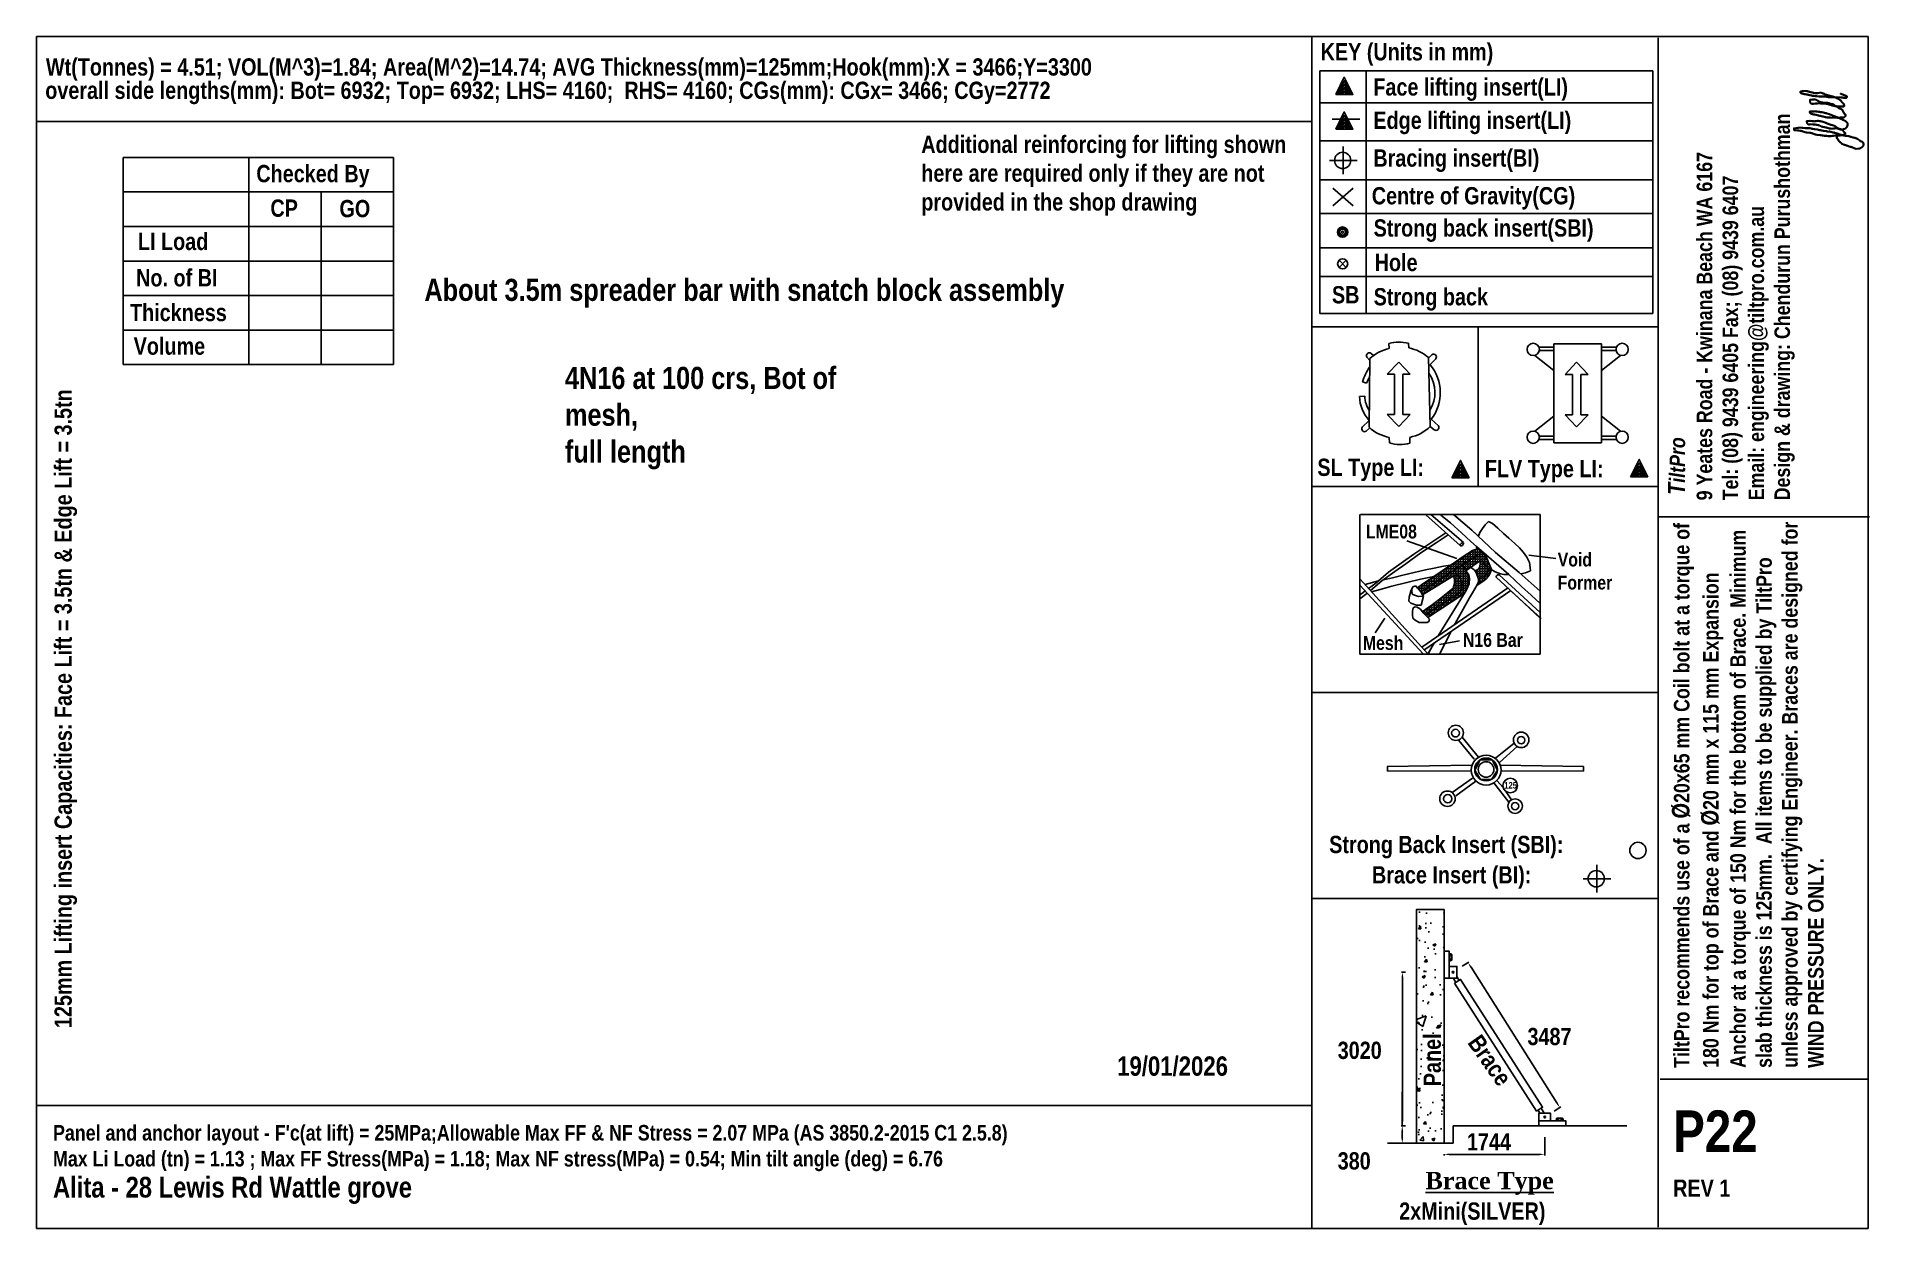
# Model space of a CAD drawing. Header units: millimetres. Extents: x 0 to 16589, y 0 to 10791.
import ezdxf

# ---------------------------------------------------------------- set-up
doc = ezdxf.new("R2010")
doc.units = ezdxf.units.MM
doc.header["$LTSCALE"] = 4
doc.header["$PDMODE"] = 2
for name, color, linetype in [('background', 7, 'Continuous'), ('drawing', 7, 'Continuous'), ('inserts', 7, 'Continuous')]:
    doc.layers.add(name, color=color, linetype=linetype)
doc.styles.get("Standard").update_dxf_attribs({"font": 'techb___.ttf', "height": 200})
doc.dimstyles.new('ISO-25', dxfattribs={"dimtxt": 200, "dimasz": 50, "dimexe": 10, "dimexo": 100, "dimgap": 15, "dimtad": 1, "dimdec": 0, "dimdsep": 46, "dimtxsty": 'Standard', "dimcen": 30, "dimadec": 0, "dimazin": 0, "dimtm": 1e-09, "dimtfac": 1, "dimtdec": 0, "dimtmove": 0, "dimatfit": 3, "dimfxl": 1, "dimarcsym": 0})
pattern_1 = [(0, (-306.836, -15.33), (0, 21.848178), [15.889584, -5.958594]), (90, (-306.836, -15.33), (-21.848178, 1e-15), [15.889584, -5.958594])]
pattern_2 = [(50, (116.7, -25), (1139.7, -99.71), [119.17, -1310.89]), (355, (116.7, -25), (-220.47, 1195.2), [95.34, -1048.71]), (100.451, (211.6, -33.3), (919.23, 1095.485), [101.28, -1114.085]), (46.184, (116.7, 292.8), (1695.8, -263), [178.76, -1966.34]), (96.636, (258, 270.9), (1485.14, 1547.83), [151.92, -1671.13]), (351.184, (116.7, 292.8), (1485.14, 1547.83), [143, -1573.07]), (21, (275.55, 213.4), (948.464, -639.75), [119.17, -1310.89]), (326, (275.6, 213.4), (386.62, 1152.23), [95.34, -1048.71]), (71.451, (354.6, 160), (1335.08, 512.49), [101.28, -1114.085]), (37.5, (116.66, -24.98), (19.322, 528.954), [0, -1036, 0, -1064.602, 0, -1052.685]), (7.5, (116.66, -25), (418.007, 626.704), [0, -606.982, 0, -1012.166, 0, -401.212]), (327.5, (-237.7, -25), (848.22, -35.838), [0, -397.24, 0, -1239.388, 0, -1644.572]), (317.5, (-396.6, -25), (926.658, 159.06), [0, -516.41, 0, -823.08, 0, -1167.884])]

msp = doc.modelspace()

# ---------------------------------------------------------------- texts
at = {"char_height": 156.394, "width": 1991.4111, "attachment_point": 1}
for s, insert, rotation in [('Panel', (12554.19, 1287.44), 90), ('Brace', (13074.71, 1770.18), 305.194718)]:
    msp.add_mtext(s, dxfattribs=dict(at, insert=insert, rotation=rotation))
at = {"layer": 'background', "attachment_point": 1}
for s, insert, char_height, width in [('{\\fTechnicBold|b1|i0|c2|p2;KEY (Units in mm)}', (11622.4, 10732.33), 156.3935, 2307.5665), ('\\pxt4;{\\fTechnicBold|b0|i0|c2|p2;SB}', (11724.92, 8532.36), 156.3935, 2349.813), ('LME08', (12031.79, 6372.26), 125.115, 1991.4111), ('Void\\PFormer', (13768.39, 6118.49), 125.115, 1991.4111), ('Mesh', (12004.68, 5363.4), 125.115, 1991.4111), ('N16 Bar ', (12910.74, 5390.5), 125.115, 1991.4111), ('{\\fTechnicBold|b0|i0|c2|p2;Strong Back Insert (SBI):} ', (11699.99, 3554.35), 156.3935, 2667.3488), ('{\\fTechnicBold|b0|i0|c2|p2;Brace Insert (BI):} ', (12086.87, 3279.65), 156.3935, 1991.4111)]:
    msp.add_mtext(s, dxfattribs=dict(at, insert=insert, char_height=char_height, width=width))
at = {"layer": 'background', "color": 0, "insert": (11543.22, 6969.66), "char_height": 156.3935, "width": 6255.7417, "attachment_point": 1}
msp.add_mtext(' {\\fTechnicBold|b0|i0|c2|p2;SL Type LI:}', dxfattribs=at)
at = {"layer": 'background', "insert": (14802.45, 1452.92), "char_height": 140.75419, "width": 4965.5181, "attachment_point": 1, "rotation": 90}
msp.add_mtext('{\\fTechnicBold|b1|i0|c2|p2;TiltPro} {\\fTechnicBold|b1|i0|c2|p2;recommends use of a} {\\H1.125x;Ø\\fTechnicBold|b1|i0|c2|p2;\\H0.88889x;20x65 mm Coil bolt at a torque of 180 Nm for top of Brace and} {\\H1.125x;Ø\\fTechnicBold|b1|i0|c2|p2;\\H0.88889x;20 mm x 115 mm Expansion Anchor at a torque of 150 Nm for the bottom of Brace. Minimum slab thickness is 125mm. } {\\fTechnicBold|b1|i0|c2|p2;All items to be supplied by TiltPro unless approved by certifying Engineer. Braces are designed for WIND PRESSURE ONLY}.', dxfattribs=at)
at = {"layer": 'drawing', "color": 0, "attachment_point": 1}
for s, width, gutter_width, heights, insert, char_height in [('\\pxt40;Wt(Tonnes) = 4.51; VOL(M^ 3)=1.84; Area(M^ 2)=14.74; AVG Thickness(mm)=125mm;Hook(mm):X = 3466;Y=3300   ', 11446.2495, 781.97, [0], (83.77, 10594.98), 156.39354), ('\\pxt44;overall side lengths(mm): Bot= 6932; Top= 6932; LHS= 4160;  RHS= 4160; CGs(mm): CGx= 3466; CGy=2772   ', 11429.8504, 781.97, [0], (77.73, 10383.35), 156.39354), ('{\\fTechnicBold|b0|i0|c2|p2;Face lifting insert(LI)}', 2374.9207, 781.97, [194.81], (12099.44, 10413.81), 156.3935), ('{\\fTechnicBold|b0|i0|c2|p2;Edge lifting insert(LI)}', 2374.9207, 781.97, [0], (12099.44, 10111.92), 156.3935), ('{\\fTechnicBold|b0|i0|c2|p2;Additional reinforcing for lifting shown here are required only if they are not provided in the shop drawing}', 3306.4461, 781.97, [0], (8007.66, 9894.36), 156.39354), ('Checked By', 1563.9354, 781.97, [0], (1988.59, 9629.29), 156.394), ('{\\fTechnicBold|b0|i0|c2|p2;Bracing insert(BI)}', 2346.7346, 781.97, [0], (12099.44, 9770.27), 156.3935), ('CP', 781.9677, 781.97, [0], (2115.85, 9316.5), 156.394), ('GO', 781.9677, 781.97, [0], (2740.84, 9312.54), 156.394), ('{\\fTechnicBold|b0|i0|c2|p2;Centre of Gravity(CG)}', 2369.5265, 781.97, [0], (12085.56, 9428.91), 156.3935), ('{\\fTechnicBold|b0|i0|c2|p2;Strong back insert(SBI)}', 2542.7455, 781.97, [0], (12102.36, 9137.09), 156.3935), ('LI Load', 1563.9354, 781.97, [0], (916.5, 9014.97), 156.394), ('{\\fTechnicBold|b0|i0|c2|p2;Hole}', 2424.0999, 781.97, [0], (12111.73, 8824.54), 156.3935), ('No. of BI', 1563.9354, 781.97, [0], (900.44, 8685.82), 156.394), ('About 3.5m spreader bar with snatch block assembly', 9676.3923, 1000, [0], (3509.77, 8598.39), 200), ('{\\fTechnicBold|b0|i0|c2|p2;Strong back}', 2424.0999, 781.97, [0], (12102.36, 8514.26), 156.3935), ('Thickness', 1563.9354, 781.97, [0], (844.91, 8371.27), 156.394), ('Volume', 1563.9354, 781.97, [0], (878.09, 8067.19), 156.394), ('4N16 at 100 crs, Bot of mesh, \\Pfull length', 2721.185, 1000, [0], (4782.01, 7800.95), 200), ('{\\H0.8x;P22\\P\\H0.41666x;REV 1}', 1880.6999, 781.97, [0], (14813.46, 1067.71), 469.1806), ("Panel and anchor layout - F'c(at lift) = 25MPa;Allowable Max FF & NF Stress = 2.07 MPa (AS 3850.2-2015 C1 2.5.8)\\PMax Li Load (tn) = 1.13 ; Max FF Stress(MPa) = 1.18; Max NF stress(MPa) = 0.54; Min tilt angle (deg) = 6.76\\P{\\H1.33333x;Alita - 28 Lewis Rd Wattle grove}", 11543.2168, 781.97, [765.92], (148.25, 935.9), 140.75419)]:
    msp.add_mtext_dynamic_manual_height_columns(s, width=width, gutter_width=gutter_width, heights=heights, dxfattribs=dict(at, insert=insert, char_height=char_height))
at = {"layer": 'drawing', "color": 0, "char_height": 156.3935, "attachment_point": 1, "rotation": 90}
for s, width, heights, insert in [('{\\fTechnicBold|b1|i1|c2|p2; T\\H0.9x;iltPro\\P\\fTechnicBold|b0|i0|c2|p2;9 Yeates Road - Kwinana Beach WA 6167\\PTel: (08) 9439 6405 Fax; (08) 9439 6407\\PEmail: engineering@tiltpro.com.au\\PDesign & drawing: Chendurun Purushothman}', 5691.3191, [1984.18], (14765.49, 6592.3)), ('125mm Lifting insert Capacities: Face Lift = 3.5tn & Edge Lift = 3.5tn ', 8747.9868, [0], (161.65, 1813.51))]:
    msp.add_mtext_dynamic_manual_height_columns(s, width=width, gutter_width=781.97, heights=heights, dxfattribs=dict(at, insert=insert))
at = {"layer": 'drawing', "color": 0, "attachment_point": 1}
for s, insert, char_height, width in [('{\\fTechnicBold|b0|i0|c2|p2;FLV Type LI:}', (13108.61, 6957.81), 156.3935, 6255.7417), ('\\pxt7;3020', (11776.78, 1690.38), 156.394, 1563.9354), ('3487', (13494.67, 1815.49), 156.394, 1563.9354), ('1744', (12946.6, 861.49), 156.394, 1563.9354), ('380', (11776.78, 689.46), 156.394, 1563.9354), ('2xMini(SILVER)', (12333.39, 234.67), 156.3935, 3163.4144)]:
    msp.add_mtext(s, dxfattribs=dict(at, insert=insert, char_height=char_height, width=width))
at = {"layer": 'drawing', "color": 0, "insert": (9780.49, 1557.08), "char_height": 175, "attachment_point": 1}
msp.add_mtext('19/01/2026', dxfattribs=at)

# ---------------------------------------------------------------- blocks, each defined once
blk = doc.blocks.new('bi')
for p, q in [((-360.7, 88.3), (-316, 34.3)), ((-350.4, 97.6), (-303.8, 39.9)), ((-254.4, 37.1), (-200.4, 80.8)), ((-242.3, 25), (-191.1, 70.6)), ((-567.4, 13.2), (-323.1, 16.9)), ((-566.7, 0), (-566.7, 13.2)), ((-566.7, 0), (-324.6, 0.7)), ((-314.4, 2.6), (-298.7, 32.5)), ((-297.2, -24.6), (-314.4, 2.6)), ((-298.7, 32.5), (-264.2, 32.5)), ((-248.6, 2.6), (-265.8, -24.6)), ((-264.2, 32.5), (-248.6, 2.6)), ((0.7, 13.2), (-240.6, 16.8)), ((0, 0), (-238.3, 0.7)), ((0, 0), (0, 13.2)), ((-379.3, -62.6), (-320.6, -20.7)), ((-369.1, -71.9), (-311.3, -29)), ((-265.8, -24.6), (-297.2, -24.6)), ((-259.1, -34.6), (-215.3, -90.5)), ((-249.8, -28.1), (-233, -46.7)), ((-223.7, -60.7), (-207.8, -83.1))]:
    blk.add_line(p, q)
for centre, radius in [((-369.1, 110.6), 22), ((-370, 109.7), 11.2), ((-179.9, 90.1), 22.4), ((-179.9, 89.2), 10.6), ((-281.5, 2.6), 43.2), ((-281.5, 4.4), 33), ((-281.5, 4.5), 22.5), ((-211.6, -42.1), 21.1), ((-393.3, -80.3), 22.4), ((-392.4, -80.3), 11.9), ((-197.6, -101.7), 21.1), ((-197.6, -101.7), 10.4)]:
    blk.add_circle(centre, radius)
at = {"insert": (-228.7, -31.8), "char_height": 18.75, "width": 69.567, "attachment_point": 1}
blk.add_mtext('{\\H1.013x;125}', dxfattribs=at)
blk = doc.blocks.new('A$C65BF2067')
at = {"layer": 'background'}
blk.add_line((-480.9, 0), (521.6, 0), dxfattribs=at)
blk = doc.blocks.new('SLtype')
at = {"layer": 'drawing', "color": 0}
for p, q in [((40.9, 288.2), (41.5, 273.6)), ((98.3, 275.3), (97.3, 288.8)), ((-22.8, 248.9), (-14.7, 239.1)), ((-14.6, 244.7), (-16.4, 46.3)), ((-4.1, 253.2), (-10.5, 259.6)), ((35.8, 199.3), (69.1, 234.2)), ((102.3, 199.3), (69.1, 234.2)), ((160.5, 47.8), (155, 247.8)), ((164.7, 255.4), (155.1, 245.4)), ((159.6, 226.6), (176.5, 244.1)), ((-24, 173.1), (-36.2, 177.4)), ((57, 199.3), (35.8, 199.3)), ((57, 148.8), (57, 199.3)), ((57, 199.3), (57, 82.6)), ((81.1, 199.3), (81.1, 82.6)), ((81.1, 199.3), (102.3, 199.3)), ((-29.4, 135.4), (-44.3, 135)), ((-36.3, 45.9), (-16.2, 65.5)), ((57, 82.6), (35.8, 82.6)), ((35.8, 82.6), (69.1, 47.7)), ((102.3, 82.6), (69.1, 47.7)), ((81.1, 82.6), (102.3, 82.6)), ((163.4, 69.3), (184, 50.1)), ((-14.5, 44.5), (-24.9, 34.3)), ((41.7, 16.4), (42.4, 1)), ((101.5, 0), (100.8, 16.5)), ((160.5, 47.8), (172.1, 38.4))]:
    blk.add_line(p, q, dxfattribs=at)
for centre, radius, start, end in [((68, 153.1), 123.4, 102.428, 132.0661), ((70.1, 189.7), 102.7, 74.6353, 106.5323), ((76.6, 158.6), 118.7, 48.6073, 79.4486), ((159.4, 107.8), 207.6, 147.0687, 160.3973), ((-15.9, 253.3), 8.2, 49.388, 212.6908), ((64.7, 145.6), 124.8, 322.2987, 40.462), ((170, 249.1), 8.2, 322.6879, 129.5399), ((62.4, 141.4), 92, 147.3467, 159.8597), ((74.2, 146.3), 99.6, 328.6031, 34.5228), ((62.3, 137.6), 106.6, 181.3968, 222.5834), ((62.4, 141.4), 92, 183.7717, 211.6538), ((-29.6, 41), 8.19, 144.418, 304.6791), ((59.6, 122.8), 107.8, 225.2161, 260.4549), ((73.4, 85.7), 90.2, 249.9022, 288.1699), ((77, 134.6), 120.4, 281.4091, 313.906), ((177, 45.3), 8.5, 234.6524, 34.0091)]:
    blk.add_arc(centre, radius, start, end, dxfattribs=at)
blk = doc.blocks.new('flv')
at = {"layer": 'inserts'}
for p, q in [((0, 276.7), (-42.9, 276.7)), ((0, 267.4), (-42.9, 267.4)), ((0, 285.9), (0, 0)), ((137.7, 285.9), (0, 285.9)), ((137.7, 0), (137.7, 285.9)), ((137.7, 276.7), (180.6, 276.7)), ((137.7, 267.4), (180.6, 267.4)), ((-55.2, 252.3), (0, 209)), ((192.9, 252.3), (137.7, 209)), ((-55.2, 33.6), (0, 76.9)), ((192.9, 33.6), (137.7, 76.9)), ((0, 18.6), (-42.9, 18.6)), ((0, 9.3), (-42.9, 9.3)), ((0, 0), (137.7, 0)), ((137.7, 18.6), (180.6, 18.6)), ((137.7, 9.3), (180.6, 9.3))]:
    blk.add_line(p, q, dxfattribs=at)
for centre in [(-59.9, 270.2), (197.6, 270.2), (-59.9, 15.8), (197.6, 15.8)]:
    blk.add_circle(centre, 17.7, dxfattribs=at)
blk = doc.blocks.new('FlvTyp')
at = {"layer": 'drawing', "color": 0}
for p, q in [((32.2, 197.8), (65.4, 232.7)), ((98.6, 197.8), (65.4, 232.7)), ((53.3, 197.8), (32.2, 197.8)), ((53.3, 147.3), (53.3, 197.8)), ((53.3, 197.8), (53.3, 81.1)), ((77.5, 197.8), (77.5, 81.1)), ((77.5, 197.8), (98.6, 197.8)), ((53.3, 81.1), (32.2, 81.1)), ((32.2, 81.1), (65.4, 46.2)), ((98.6, 81.1), (65.4, 46.2)), ((77.5, 81.1), (98.6, 81.1))]:
    blk.add_line(p, q, dxfattribs=at)
blk.add_blockref('flv', (0, 0), dxfattribs=at)
blk = doc.blocks.new('sign(tom)')
for points in [[(488.71306, 1376.070838, 0.061084), (487.182501, 1373.721864, 0.054031), (486.187354, 1370.97448, 0.027992), (485.403918, 1366.755217, 0.004579), (484.421385, 1358.5, -0.022318), (483.969599, 1355.588263, -0.009188), (483.109922, 1351.687816, -0.009069), (482.033043, 1347.530275, -0.011509), (480.881466, 1343.735119, 0.0075), (479.778218, 1340.201467, 0.008904), (478.846431, 1336.832254, 0.007911), (478.157907, 1333.971479, 0.055147), (478, 1332.544136, -0.037857), (477.926151, 1331.570156, -0.041534), (477.70625, 1330.649154, -0.045591), (477.384477, 1329.905797, -0.130125), (477, 1329.5, 0.120874), (476.616019, 1329.109235, 0.048103), (476.29375, 1328.424568, 0.043949), (476.073971, 1327.584749, 0.042054), (476, 1326.706833, -0.069198), (475.835783, 1325.52594, -0.014863), (475.211489, 1323.550364, -0.015254), (474.343266, 1321.287121, -0.014026), (473.315706, 1319.01585, -0.000757), (469.522713, 1311.251658, -0.003276), (467.233997, 1306.660949, -0.003899), (465.687646, 1303.667642, -0.04061), (464.9461, 1302.5, 0.040551), (464.475272, 1301.758823, 0.001541), (462.957547, 1298.85625, 0.002762), (461.189996, 1295.403859, 0.001941), (459.237425, 1291.5, 0.017697), (456.003681, 1284.345526, 0.025291), (453.690439, 1277.775681, 0.020082), (451.714323, 1269.965409, 0.006867), (449.462631, 1258.5, -0.010115), (447.934469, 1250.977451, -0.025612), (446.436546, 1245.603954, -0.029822), (444.546164, 1240.907886, -0.018899), (441.820109, 1235.673141, 0.001427), (440.446437, 1233.246243, 0.00136), (439.064507, 1230.772687, 0.001348), (437.855498, 1228.580848, 0.004849), (437.101615, 1227.173141, -0.019554), (436.367421, 1225.894047, -0.008011), (435.276344, 1224.214838, -0.007912), (434.045864, 1222.44695, -0.010038), (432.851615, 1220.856096, 0.017152), (431.759895, 1219.357898, 0.020348), (430.837662, 1217.869548, 0.019618), (430.168596, 1216.567942, 0.109327), (430, 1215.806096, -0.049607), (429.939535, 1215.198153, -0.034757), (429.757327, 1214.533978, -0.035187), (429.490466, 1213.9159, -0.059529), (429.17388, 1213.45, 0.071951), (428.774651, 1212.830028, 0.010611), (428.182484, 1211.457187, 0.011784), (427.55126, 1209.792556, 0.009885), (426.958997, 1208, -0.014843), (426.289257, 1206.038466, -0.010296), (425.421681, 1203.861921, -0.010393), (424.50119, 1201.804429, -0.02098), (423.675762, 1200.23207, 0.044489), (421.891856, 1196.407659, 0.02577), (420.411184, 1191.55237, 0.016768), (418.941858, 1184.690353, 0.004843), (417.131864, 1174, -0.026616), (416.547123, 1171.273351, -0.009643), (415.438502, 1167.471875, -0.009532), (414.062564, 1163.34898, -0.011204), (412.598055, 1159.5, 0.009532), (411.153209, 1155.740561, 0.009221), (409.835882, 1151.887293, 0.009172), (408.801737, 1148.454775, 0.033167), (408.330707, 1146.222699, -0.016111), (408.036364, 1144.547065, -0.021535), (407.65566, 1143.050926, -0.019414), (407.246946, 1141.861782, -0.163264), (406.889325, 1141.431599, 0.173494), (406.530209, 1140.981703, 0.016237), (406.108079, 1139.605459, 0.019325), (405.710885, 1137.881937, 0.013994), (405.397183, 1135.936455, -0.014607), (405.080772, 1133.989371, -0.020004), (404.675462, 1132.260762, -0.017182), (404.242112, 1130.882707, -0.17119), (403.868192, 1130.418538, 0.167599), (403.531789, 1130.00686, 0.032509), (403.255031, 1129.07263, 0.0313), (403.063635, 1127.88985, 0.024467), (403, 1126.590206, -0.02255), (402.933613, 1125.118994, -0.014278), (402.730174, 1123.413754, -0.014337), (402.43378, 1121.746814, -0.025551), (402.081444, 1120.399223, 0.003714), (401.614841, 1118.887581, 0.001128), (400.929683, 1116.589147, 0.001129), (400.173434, 1114.009765, 0.001231), (399.450442, 1111.5, -0.00291), (398.684437, 1108.874109, -0.002072), (397.796894, 1105.940625, -0.002091), (396.926866, 1103.149098, -0.004457), (396.226053, 1101, 0.05102), (395.472504, 1097.664458, 0.01347), (394.962492, 1092.213627, 0.009623), (394.591407, 1084.342561, 0.002988), (394.332134, 1072.5, -0.003861), (394.104997, 1062.891904, -0.004656), (393.73792, 1053.870947, -0.003987), (393.297866, 1046.286397, -0.031248), (392.845668, 1042.784075, -0.008229), (392.153714, 1039.494661, -0.081621), (391.623365, 1038.192142, -0.254638), (390.935764, 1037.796103, -0.129538), (389.936329, 1038.034075, 0.113675), (387.042606, 1038.819439, 0.009302), (379.154945, 1038.977505, 0.005886), (370.989479, 1038.893091, 0.254041), (369.539136, 1038.063324, -0.08339), (369.146017, 1037.615076, -0.018443), (368.328317, 1036.99661, -0.018682), (367.317734, 1036.344127, -0.017032), (366.230119, 1035.747289, 0.001381), (365.038689, 1035.141197, 0.001), (363.714473, 1034.459598, 0.00101), (362.459198, 1033.807092, 0.002203), (361.5, 1033.300636, -0.010269), (360.522954, 1032.804743, -0.004471), (359.20625, 1032.184566, -0.004422), (357.794931, 1031.550243, -0.005876), (356.5, 1031, 0.004145), (355.224163, 1030.46308, 0.003409), (353.871173, 1029.869474, 0.003443), (352.635923, 1029.307214, 0.009137), (351.763569, 1028.883329, -0.02757), (350.996843, 1028.545095, -0.021271), (350.128572, 1028.259478, -0.021704), (349.292292, 1028.062025, -0.04715), (348.636014, 1028, 0.085951), (348.013088, 1027.892121, 0.043623), (347.287846, 1027.559375, 0.041624), (346.579122, 1027.073944, 0.04862), (346, 1026.5, -0.056647), (345.401937, 1025.925968, -0.043432), (344.636194, 1025.440625, -0.044527), (343.828003, 1025.109254, -0.07517), (343.105399, 1025, 0.148539), (341.056462, 1024.377574, 0.025897), (337.783105, 1021.932138, 0.027359), (334.76317, 1019.129409, 0.115674), (333.507383, 1017.023262, -0.117332), (332.852777, 1015.933506, -0.009382), (330.443133, 1013.561582, -0.012282), (327.412121, 1010.826154, -0.009108), (323.936079, 1007.949026, 0.023721), (317.910543, 1002.657566, 0.027777), (312.74102, 997.077199, 0.027658), (308.981953, 991.989781, 0.146294), (308, 988.705512, -0.052007), (307.932302, 988.056423, -0.048397), (307.73181, 987.418605, -0.051842), (307.436895, 986.884963, -0.102547), (307.087012, 986.553777, 0.149653), (306.692629, 986.104226, 0.022272), (306.242238, 984.971615, 0.023409), (305.820747, 983.544291, 0.018243), (305.493252, 981.960056, -0.038238), (305.057526, 980.208441, -0.025262), (304.305623, 978.274225, -0.025439), (303.377803, 976.457324, -0.044154), (302.406239, 975.070941, 0.007873), (301.484352, 973.939651, 0.011309), (300.706833, 972.907042, 0.007293), (300.093628, 972.026295, 0.149501), (300, 971.720161, -0.123667), (299.909147, 971.35845, -0.000566), (298.043353, 967.8881, -0.00263), (295.892468, 963.948077, -0.001653), (293.339075, 959.364517, 0.006951), (290.619384, 954.358393, 0.006357), (287.955632, 949.128028, 0.006368), (285.695948, 944.397092, 0.020571), (284.3661, 941.177708, -0.021903), (281.769147, 934.937983, -0.013799), (278.22346, 927.884367, -0.013189), (274.050584, 920.59223, -0.013626), (269.542034, 913.610421, 0.006898), (267.468558, 910.492359, 0.004366), (265.133195, 906.802845, 0.004383), (262.902032, 903.137572, 0.008066), (261.161092, 900.110421), (257.5, 893.5), (257.5, 878, 0.005254), (257.576853, 870.686585, 0.013027), (257.8289, 865.335738, 0.016779), (258.247208, 861.429375, 0.059634), (258.891808, 859, -0.002467), (259.529703, 857.372539, -0.001314), (260.303664, 855.353125, -0.001308), (261.083484, 853.286049, -0.002036), (261.743673, 851.5, 0.006288), (262.366312, 849.858595, 0.0063), (263.029669, 848.234375, 0.006178), (263.643673, 846.832024, 0.024828), (264.071239, 846, -0.013367), (264.528391, 845.158409, -0.00296), (265.263896, 843.692187, -0.003075), (266.093613, 841.987111, -0.002959), (266.913143, 840.25, 0.019087), (267.746383, 838.622042, 0.027062), (268.617828, 837.248438, 0.025859), (269.422398, 836.235314, 0.215215), (269.94377, 836, -0.123425), (270.3466, 835.899023, -0.100775), (270.689732, 835.614617, -0.09084), (270.920289, 835.189209, -0.079032), (271, 834.688058, 0.201436), (271.592061, 833.278088, 0.036009), (273.816286, 831.390508, 0.031574), (277.069435, 829.311791, 0.017907), (281.239102, 827.195548, 0.066673), (287.193336, 825.349146, 0.048561), (294.115608, 824.860304, 0.048365), (301.037131, 825.717368, 0.06431), (306.991089, 827.879251, 0.022625), (310.250546, 829.754085, 0.074017), (312.123276, 831.38007, 0.062259), (313.607536, 833.627423, 0.012857), (315.604144, 837.939717, -0.035412), (318.353521, 843.237647, -0.036321), (321.802424, 848.047293, -0.022859), (327.116777, 853.862622, -0.005313), (336.584618, 863.1179, 0.004586), (341.54814, 867.955892, 0.015703), (344.644045, 871.228691, 0.01914), (346.572185, 873.574652, 0.163862), (347, 874.845012, -0.136196), (347.121498, 875.282783, -0.026046), (347.5875, 875.973483, -0.02603), (348.234318, 876.745071, -0.021385), (349, 877.5, 0.027264), (349.766156, 878.27336, 0.030291), (350.415186, 879.099955, 0.03172), (350.874835, 879.863888, 0.118016), (351.009143, 880.404988, -0.086213), (351.131687, 881.077084, -0.008123), (351.738103, 882.64709, -0.010214), (352.535253, 884.505159, -0.007866), (353.477871, 886.5, 0.011295), (354.421818, 888.533647, 0.013125), (355.224139, 890.509439, 0.012177), (355.815441, 892.20727, 0.073022), (355.968728, 893.127876, -0.085425), (356.446036, 895.614501, -0.006744), (358.909596, 901.899534, -0.010036), (361.662457, 908.283429, -0.022298), (364.068935, 913, 0.008613), (364.573784, 913.925987, 0.001061), (365.63676, 915.96875, 0.001254), (366.888297, 918.401312, 0.001036), (368.210289, 921, -0.006632), (369.525211, 923.514744, -0.009714), (370.75396, 925.688542, -0.005608), (371.836044, 927.472937, -0.150172), (372.25, 927.833333, 0.130134), (372.537477, 928.0644, 0.058276), (372.779688, 928.488882, 0.052095), (372.944385, 929.025086, 0.048516), (373, 929.596902, -0.047602), (373.064078, 930.268437, -0.022392), (373.267302, 931.117083, -0.021953), (373.561523, 931.993996, -0.028778), (373.909963, 932.763569, 0.028022), (375.697001, 936.694641, 0.014577), (377.501669, 941.772337, 0.01383), (379.152369, 947.413354, 0.014051), (380.479119, 953.107504, -0.004417), (381.194031, 956.467384, -0.005266), (381.929442, 959.622204, -0.004583), (382.601304, 962.26762, -0.03387), (383.017365, 963.5, 0.015679), (383.44327, 964.624854, 0.003377), (384.106088, 966.599541, 0.003523), (384.842355, 968.897703, 0.003357), (385.558333, 971.243119, -0.011657), (386.311311, 973.570665, -0.012357), (387.158518, 975.81528, -0.012033), (387.980731, 977.708653, -0.053923), (388.602922, 978.743119, -0.016052), (389.409305, 979.737581, -0.402036), (389.729036, 979.76735, -0.217927), (389.923267, 979.384949, -0.007409), (389.968197, 977.657729, 0.055609), (390.124649, 976.384772, 0.031862), (390.578158, 974.90349, 0.031459), (391.231767, 973.454298, 0.04501), (392, 972.272871, -0.024375), (392.765485, 971.19557, -0.025278), (393.4125, 970.06157, -0.026026), (393.868866, 969.028297, -0.091218), (394, 968.315481, 0.066322), (394.098136, 967.578891, 0.017837), (394.448169, 966.449616, 0.017742), (394.941686, 965.183687, 0.017513), (395.52568, 963.95034, 0.041403), (396.527898, 962.351806, 0.1159), (397.535008, 961.508234, 0.094696), (398.936345, 961.108818, 0.022212), (401.384657, 961, 0.031351), (403.888746, 961.157165, 0.088214), (405.558481, 961.676119, 0.077267), (407.070262, 962.781942, 0.020309), (409.108977, 964.994979, -0.016793), (410.498942, 966.525242, -0.022122), (411.871074, 967.817907, -0.020345), (413.076096, 968.773896, -0.157781), (413.75, 968.994979, 0.078453), (414.227506, 969.072333, 0.090243), (414.632812, 969.292275, 0.100334), (414.903813, 969.618221, 0.124034), (415, 970, -0.191087), (415.151477, 970.381882, -0.088204), (415.5875, 970.70625, -0.068025), (416.234582, 970.926307, -0.048028), (417, 971, 0.044675), (417.765579, 971.068541, 0.064527), (418.4125, 971.273955, 0.08442), (418.849826, 971.576219, 0.202082), (419, 971.932612, -0.183588), (419.154946, 972.340383, -0.053387), (419.660937, 972.800418, -0.045906), (420.388732, 973.236126, -0.03532), (421.25, 973.577217, 0.041686), (422.433398, 974.063376, 0.009966), (424.307813, 975.070522, 0.010174), (426.420697, 976.31796, 0.009909), (428.5, 977.660989), (433.5, 981.032769), (434.113317, 975.266385, 0.028054), (435.089229, 969.29715, 0.015617), (436.908838, 962.152576, 0.015512), (439.105924, 955.332122, 0.037623), (441.25147, 950.5, 0.045452), (443.974041, 946.379786, 0.033083), (447.683024, 942.325118, 0.033257), (451.862385, 938.824388, 0.048309), (456, 936.376496, -0.020983), (456.75425, 935.984159, -0.006754), (457.839096, 935.341047, -0.006723), (459.028112, 934.592158, -0.007484), (460.15437, 933.837275, 0.044245), (461.392178, 933.133444, 0.029086), (462.921025, 932.539699, 0.029248), (464.489601, 932.132825, 0.048869), (465.845354, 932, -0.03043), (467.053112, 931.926429, -0.036367), (468.171509, 931.70625, -0.039389), (469.060928, 931.385789, -0.149259), (469.5, 931, 0.205375), (470.059588, 930.607137, 0.016959), (471.852182, 930.29375, 0.020497), (474.096232, 930.072738, 0.014297), (476.639549, 930, 0.01756), (480.46384, 930.13435, 0.055663), (482.97891, 930.595769, 0.055744), (485.328283, 931.600244, 0.017649), (488.582362, 933.598452, 0.006302), (490.699492, 935.042487, 0.008508), (492.574827, 936.404689, 0.006114), (494.104099, 937.585337, 0.087104), (494.560847, 938.098452, -0.110014), (494.897933, 938.444195, -0.050541), (495.459676, 938.73517, -0.046656), (496.138906, 938.933204, -0.047648), (496.838258, 939, 0.103078), (497.603585, 939.15947, 0.049203), (498.485201, 939.651668, 0.045869), (499.339169, 940.369769, 0.048663), (500.029241, 941.218445, -0.020495), (500.774181, 942.247866, -0.009422), (501.823387, 943.528866, -0.009314), (502.979423, 944.837084, -0.012728), (504.071652, 945.968445, 0.02734), (505.243385, 947.25535, 0.011883), (506.662386, 949.083119, 0.011718), (508.082299, 951.101968, 0.015284), (509.279915, 953.01664, -0.010302), (510.430137, 954.896947, -0.009059), (511.705847, 956.811711, -0.009141), (512.919816, 958.497462, -0.026914), (513.835928, 959.593515, 0.031239), (514.62622, 960.555815, 0.020751), (515.413525, 961.74808, 0.020914), (516.083841, 962.974229, 0.037803), (516.511143, 964.035109, -0.057047), (517.028499, 965.189572, -0.018726), (518.039417, 966.757338, -0.018381), (519.300963, 968.427451, -0.019791), (520.652421, 969.958234, 0.020488), (521.991619, 971.479394, 0.019858), (523.21656, 973.120544, 0.020227), (524.176485, 974.648152, 0.066185), (524.62735, 975.75, -0.034859), (524.918462, 976.611355, -0.04667), (525.305566, 977.339062, -0.055045), (525.724834, 977.844861, -0.194573), (526.108408, 978, 0.157023), (526.448462, 978.109492, 0.097346), (526.738095, 978.418087, 0.079389), (526.933616, 978.879013, 0.06076), (527, 979.423275, -0.105371), (527.157224, 980.161041, -0.024333), (527.734375, 981.301218, -0.02408), (528.543043, 982.575726, -0.021493), (529.5, 983.817631, 0.015253), (530.457259, 985.028382, 0.019123), (531.265625, 986.209312, 0.017588), (531.86076, 987.232429, 0.123541), (532, 987.787367, -0.130011), (532.112579, 988.213005, -0.063198), (532.45245, 988.666289, -0.056287), (532.951153, 989.076831, -0.052518), (533.540256, 989.377074, -0.266491), (534.283506, 989.261344, -0.19497), (534.70027, 988.516868, -0.047016), (534.759393, 986.626896, -0.005), (534.439513, 982.234063, -0.009966), (534.092083, 978.86043, -0.007196), (533.575775, 975.113855, -0.007272), (532.981723, 971.565599, -0.015646), (532.399256, 968.855655, 0.020568), (531.862428, 966.232677, 0.0113), (531.411032, 962.985996, 0.011248), (531.101128, 959.665241, 0.017641), (531, 956.799935, 0.037723), (531.355717, 952.091838, 0.082143), (532.473867, 948.65731, 0.062144), (534.849575, 945.205425, 0.014622), (539.666744, 940.097962, 0.018063), (542.274506, 937.672106, 0.08201), (544.038111, 936.592044, 0.079953), (546.07655, 936.12275, 0.01668), (549.7551, 936, 0.014374), (553.337096, 936.102996, 0.074792), (555.266281, 936.507732, 0.094481), (556.774404, 937.421007, 0.030155), (558.622747, 939.298412, -0.029714), (561.690193, 942.419585, -0.038369), (564.868258, 944.875776, -0.043704), (567.863218, 946.488357, -0.101993), (570.345354, 947, 0.036259), (571.361641, 947.073796, 0.040522), (572.318384, 947.29375, 0.044458), (573.087837, 947.615294, 0.133926), (573.5, 948, -0.142927), (573.927713, 948.385309, -0.041571), (574.764432, 948.70625, -0.038095), (575.812333, 948.926334, -0.032727), (576.936572, 949, 0.047248), (578.107014, 949.11085, 0.041217), (579.292851, 949.440625, 0.043345), (580.320455, 949.924733, 0.088019), (581, 950.5, -0.061675), (581.610294, 951.074133, -0.044117), (582.413399, 951.559375, -0.044584), (583.275964, 951.890189, -0.069389), (584.063428, 952, 0.049861), (584.804893, 952.074125, 0.047579), (585.529318, 952.29375, 0.05126), (586.131955, 952.616648, 0.106123), (586.5, 953, -0.192236), (587.027519, 953.39062, -0.022444), (588.489248, 953.70625, -0.02434), (590.334326, 953.92707, -0.017613), (592.404029, 954, 0.038336), (595.945265, 954.271917, 0.095105), (598.384592, 955.142793, 0.093111), (600.358694, 956.868066, 0.035725), (602.411219, 959.897713, -0.011059), (603.091696, 961.017254, -0.001501), (604.575483, 963.325726, -0.001728), (606.351536, 966.050063, -0.001457), (608.25, 968.92201, 0.006487), (610.069817, 971.736113, 0.009276), (611.604687, 974.282147, 0.005743), (612.821575, 976.445074, 0.125906), (613, 977.142402, -0.176928), (613.810962, 979.362442, -0.004852), (620.632205, 987.295776, -0.004326), (627.656535, 995.168271, -0.211475), (629.53508, 996, -0.343999), (629.765225, 995.820409, -0.050042), (629.857296, 995.192188, -0.039364), (629.827843, 994.304403, -0.022843), (629.660356, 993.25, 0.004715), (629.334015, 991.58703, 0.000631), (628.684027, 988.076562, 0.00073), (627.924865, 983.913201, 0.000614), (627.132393, 979.5, -0.000644), (626.232896, 974.49252, -0.000377), (625.143817, 968.5, -0.000377), (624.045411, 962.507574, -0.000642), (623.116968, 957.5, 0.007958), (621.373314, 947.262066, 0.047411), (621.059308, 941.856812, 0.100945), (621.873052, 938.501512, 0.128928), (623.90437, 936.068094, 0.09864), (626.93657, 934.706233, 0.036043), (631.606736, 933.983988, 0.032167), (635.960004, 933.909674, 0.400443), (637, 935, -0.251265), (637.206009, 935.384063, -0.064357), (637.860268, 935.70625, -0.049899), (638.806731, 935.927193, -0.032416), (639.928571, 936, 0.03893), (641.146751, 936.094991, 0.034666), (642.385045, 936.378332, 0.036341), (643.464905, 936.793322, 0.083447), (644.178571, 937.28794, -0.044363), (644.923999, 937.895559, -0.012909), (646.172926, 938.695045, -0.012866), (647.632392, 939.526546, -0.013429), (649.11224, 940.269486, 0.018608), (650.587582, 941.029391, 0.0175), (652.033569, 941.911641, 0.017777), (653.259117, 942.783589, 0.056092), (653.984684, 943.481546, -0.042242), (654.556185, 944.062544, -0.039467), (655.229723, 944.553954, -0.041949), (655.900326, 944.892552, -0.096226), (656.453465, 945, 0.149641), (657.009876, 945.170338, 0.045537), (657.700047, 945.734375, 0.041053), (658.398887, 946.543227, 0.03479), (659, 947.5, -0.054586), (659.654818, 948.456198, -0.051982), (660.510887, 949.265625, -0.056106), (661.429128, 949.817839, -0.10775), (662.264609, 950, 0.066492), (663.189016, 950.123477, 0.026549), (664.405027, 950.524648, 0.025703), (665.68792, 951.102399, 0.029444), (666.84563, 951.786036, -0.011902), (668.078498, 952.573623, -0.006807), (669.601529, 953.468167, -0.006796), (671.158777, 954.326713, -0.011208), (672.5, 955.004388, 0.082602), (677.561776, 958.54417, 0.01221), (686.290182, 967.522588, 0.013756), (694.596561, 977.005625, 0.055514), (698.812013, 983.426791, -0.017208), (701.344925, 988.01488, -0.045762), (703.548561, 991.035321, -0.444986), (704.356367, 991.044759, -0.265024), (704.597675, 990, 0.031057), (704.256499, 988.536629, 0.005424), (703.815943, 985.7375, 0.00587), (703.372691, 982.437566, 0.005236), (702.988463, 979, -0.007349), (702.58106, 975.489547, -0.007213), (702.068438, 971.970689, -0.007127), (701.530544, 968.898731, -0.027033), (701.064203, 967.006602, 0.016066), (700.65671, 965.496531, 0.012866), (700.31261, 963.847469, 0.013067), (700.073328, 962.304463, 0.03194), (700, 961.157731, -0.042428), (699.904371, 960.032802, -0.018634), (699.597059, 958.568534, -0.018284), (699.153526, 957.030146, -0.023331), (698.628286, 955.651129, 0.030114), (698.016272, 953.976377, 0.009123), (697.289426, 951.369394, 0.009103), (696.579726, 948.411096, 0.009793), (695.996702, 945.5, -0.008683), (695.437125, 942.673399, -0.009677), (694.797685, 939.96875, -0.00909), (694.167331, 937.68839, -0.049199), (693.68412, 936.5, 0.036239), (693.22955, 935.459996, 0.012805), (692.727001, 933.9125, 0.012634), (692.259796, 932.178101, 0.014503), (691.904119, 930.5, -0.010066), (691.514949, 928.580052, -0.004449), (690.927361, 926.059375, -0.004401), (690.257169, 923.398293, -0.00591), (689.600284, 921, 0.019893), (688.199397, 915.260023, 0.080804), (688.061995, 911.677939, 0.130629), (689.073549, 909.165084, 0.093958), (691.315794, 907.113846, -0.016505), (692.719987, 906.180595, -0.012529), (694.197836, 905.069562, -0.012707), (695.532956, 903.956113, -0.028685), (696.470781, 903.032286, 0.152519), (699.321055, 901.352573, 0.185371), (702.371487, 901.772368, 0.106353), (705.640593, 904.612233, 0.034834), (709.124454, 910, -0.00538), (710.006557, 911.558211, -0.003426), (711.064826, 913.353125, -0.003441), (712.127215, 915.099748, -0.006383), (713.017073, 916.5, 0.009788), (713.95997, 918.00627, 0.003761), (715.212896, 920.133886, 0.003722), (716.538126, 922.463317, 0.004575), (717.738888, 924.657909, -0.004483), (722.062165, 932.562862, -0.007386), (725.874582, 939.156944, -0.005581), (729.06987, 944.366978, -0.079359), (730.50453, 946.00376, 0.127623), (731.565863, 947.477285, 0.090116), (731.954176, 949.490084, 0.100462), (731.601695, 951.328642, 0.206544), (730.573113, 952.33357, 0.175694), (729.377158, 952.355782, 0.104806), (728.140727, 951.617791, 0.128378), (727.4623, 950.555783, 0.281747), (727.679286, 949.654048, -0.257189), (727.797032, 949.247532, -0.054923), (727.549133, 948.526778, -0.04461), (727.03795, 947.654657, -0.029183), (726.30669, 946.746057, 0.041753), (724.487733, 944.366036, 0.007577), (721.56127, 939.634944, 0.007158), (717.9622, 933.413916, 0.00389), (713.709659, 925.673743, -0.002931), (711.66024, 921.926543, -0.007557), (710.123679, 919.251895, -0.007019), (708.443509, 916.515176, -0.002233), (705.865574, 912.48532, -0.014658), (703.181614, 908.586374, -0.102059), (701.473908, 907.042099, -0.216734), (699.916723, 906.878139, -0.098439), (698.097547, 907.915398, 0.008945), (697.102097, 908.748019, 0.00588), (695.928292, 909.672086, 0.005916), (694.764223, 910.544809, 0.011338), (693.80659, 911.212426, -0.064112), (692.624909, 912.236744, -0.172709), (692.211958, 913.251388, -0.071768), (692.368619, 914.831623, -0.005307), (693.457809, 919.049349, 0.00447), (694.176213, 921.812147, 0.003651), (694.896716, 924.780121, 0.003688), (695.519648, 927.521058, 0.009666), (695.914137, 929.5, -0.014621), (696.265979, 931.178101, -0.012737), (696.729944, 932.9125, -0.012912), (697.230222, 934.459963, -0.036517), (697.68412, 935.5, 0.048147), (698.170138, 936.688147, 0.008879), (698.811911, 938.96875, 0.009458), (699.467016, 941.673398, 0.008488), (700.045133, 944.5, -0.007349), (700.602429, 947.256778, -0.009718), (701.195406, 949.748856, -0.007429), (701.759719, 951.804702, -0.089082), (702.123766, 952.53866, 0.093766), (702.478589, 953.271037, 0.008089), (702.990762, 955.293799, 0.010439), (703.516208, 957.74775, 0.007912), (703.9935, 960.459312, -0.005291), (704.454217, 963.159532, -0.007254), (704.929594, 965.578023, -0.004918), (705.375886, 967.588616, -0.081507), (705.63636, 968.220636, 0.095648), (705.884816, 968.875036, 0.004353), (706.276529, 971.250418, 0.007136), (706.678657, 974.094575, 0.00504), (707.052505, 977.299984, -0.003117), (708.561795, 990.687963, -0.023054), (709.613896, 997.02215, -0.046157), (710.934466, 1001.247072, -0.041612), (713.04427, 1005.315796, 0.013137), (716.502326, 1011.14702, 0.01642), (719.38667, 1016.73958, 0.016311), (721.912707, 1022.540228, 0.012674), (724.290806, 1029, -0.01749), (727.566031, 1037.639203, -0.007145), (732.590282, 1049.147465, -0.007049), (737.883227, 1060.389698, -0.020116), (741.985063, 1068, 0.010798), (742.423048, 1068.777572, 0.003543), (743.03491, 1069.940625, 0.003528), (743.695927, 1071.241431, 0.003983), (744.311872, 1072.5, -0.005646), (746.440446, 1076.812952, -0.015888), (748.057685, 1079.762596, -0.022099), (749.380905, 1081.793374, -0.064187), (750.520749, 1083.01722, 0.033416), (751.086828, 1083.554745, 0.035236), (751.56547, 1084.153938, 0.037663), (751.899291, 1084.725928, 0.113735), (752, 1085.162937, -0.136376), (752.256517, 1086.085922, -0.006432), (753.972347, 1088.853213, -0.010798), (755.74828, 1091.508582, -0.043607), (757, 1093, 0.074842), (757.305388, 1093.413618, 0.001533), (758.507603, 1095.703125, 0.003567), (759.887852, 1098.398116, 0.002388), (761.430138, 1101.5, 0.015466), (763.840514, 1106.81581, 0.050314), (764.960955, 1110.513279, 0.032553), (765.554474, 1115.10281, 0.003743), (766.137714, 1125.5, -0.008769), (767.081059, 1139.753078, -0.01514), (768.4316, 1151.558555, -0.016647), (770.073989, 1160.715497, -0.075216), (771.986216, 1165.781741, 0.025881), (772.564651, 1166.951264, 0.001747), (774.027927, 1170.373387, 0.002505), (775.738535, 1174.469975, 0.001875), (777.583697, 1179, -0.000954), (779.486432, 1183.696106, -0.00101), (781.371611, 1188.296875, -0.000962), (783.011443, 1192.254317, -0.004613), (783.971458, 1194.5, 0.008269), (784.734405, 1196.32143, 0.005014), (785.579652, 1198.5, 0.005022), (786.375311, 1200.6795, 0.008814), (786.983378, 1202.5, -0.020891), (787.770904, 1204.68105, -0.004594), (789.312784, 1208.353805, -0.004772), (791.176436, 1212.569962, -0.004572), (793.146547, 1216.810827, 0.019905), (797.470357, 1226.918198, 0.045887), (799.694563, 1234.870771, 0.03636), (800.703478, 1244.148735, 0.008724), (800.985219, 1259.643011, 0.002955), (800.906688, 1274.813883, 0.080149), (800.225996, 1278.754644, 0.260298), (798.295992, 1280.483588, 0.055359), (793.646056, 1281, 0.098128), (789.28066, 1280.134935, 0.086422), (785.351218, 1277.65121, 0.06714), (781.743016, 1273.372838, 0.033081), (778.322484, 1267.117659, 0.002431), (774.934753, 1259.719318, 0.012171), (773.158614, 1255.520743, 0.017583), (771.902661, 1251.978098, 0.009263), (770.580904, 1247.5, -0.004747), (768.620837, 1240.631441, -0.005641), (766.636048, 1234.186762, -0.005727), (764.83015, 1228.76436, -0.022676), (763.532801, 1225.5, 0.005617), (761.027869, 1219.774252, 0.004807), (758.51573, 1213.689667, 0.001808), (756.22269, 1207.920532, 0.093951), (756, 1206.745856, -0.096227), (755.723776, 1205.323873, -0.003098), (753.492374, 1199.894208, -0.006702), (751.110841, 1194.407622, -0.01218), (748.99645, 1190, 0.034816), (748.261263, 1188.270967, 0.015634), (747.528676, 1185.9125, 0.015391), (746.906898, 1183.362038, 0.020228), (746.506552, 1181, -0.025849), (745.589501, 1175.935458, -0.012762), (743.931056, 1169.608143, -0.008701), (742.07855, 1163.603897, -0.107224), (740.87431, 1161.55, 0.090033), (740.5379, 1161.018568, 0.03272), (740.256829, 1160.168561, 0.031169), (740.064459, 1159.176948, 0.032336), (740, 1158.181271, -0.04626), (739.877979, 1156.865229, -0.01054), (739.419695, 1154.671983, -0.01082), (738.780727, 1152.156023, -0.010338), (738.024495, 1149.631271, 0.023261), (736.080938, 1142.47482, 0.006059), (733.635859, 1130.806179, 0.004843), (731.45357, 1119.128842, 0.043794), (731, 1113.960359, -0.024762), (730.924229, 1112.431314, -0.011717), (730.682993, 1110.471277, -0.011581), (730.334207, 1108.427837, -0.016051), (729.920828, 1106.61602, 0.002385), (728.419745, 1100.777407, 0.007269), (727.477014, 1096.793082, 0.008482), (726.730572, 1093.126511, 0.004331), (725.911566, 1088.5, -0.016463), (724.845092, 1083.224564, -0.010846), (723.288806, 1077.231856, -0.01084), (721.557524, 1071.584207, -0.02592), (719.968883, 1067.5, 0.021896), (718.876395, 1064.756858, 0.003187), (716.937103, 1059.073731, 0.00385), (715.030735, 1053.218727, 0.010232), (713.787384, 1049, 0.014003), (712.615717, 1044.173301, 0.011172), (711.615746, 1038.911227, 0.010083), (710.761463, 1033.072705, 0.007173), (710.030367, 1026.5, -0.007174), (709.61038, 1022.72427, -0.006432), (709.068448, 1018.821875, -0.006462), (708.491651, 1015.331561, -0.020019), (707.978261, 1013, 0.009205), (707.488894, 1010.985946, 0.006017), (706.995436, 1008.646875, 0.006052), (706.569367, 1006.354643, 0.011517), (706.291643, 1004.5, -0.067411), (705.449869, 1001.33856, -0.038086), (703.647032, 997.798019, -0.037878), (701.300434, 994.530673, -0.06083), (698.795111, 992.193296, 0.042307), (698.108296, 991.598423, 0.041628), (697.527314, 990.8934, 0.04481), (697.126829, 990.188182, 0.107135), (697, 989.603065, -0.124327), (696.342502, 986.999704, -0.020227), (693.663071, 982.480852, -0.023421), (690.389715, 977.919858, -0.042598), (687.25, 974.579695, 0.013716), (685.622134, 973.036793, 0.018714), (684.248293, 971.554168, 0.015759), (683.212787, 970.269432, 0.163033), (682.999509, 969.633638, -0.232645), (681.532272, 966.65418, -0.014164), (673.261619, 960.652731, -0.017718), (664.706015, 955.241429, -0.132908), (660.118245, 954, 0.099905), (659.202977, 953.815277, 0.050147), (658.162721, 953.248997, 0.046987), (657.165325, 952.421405, 0.051102), (656.370953, 951.443393, -0.06822), (654.268171, 949.027755, -0.023084), (650.611856, 946.118271, -0.019736), (646.815885, 943.595788, -0.13762), (644.692269, 943, 0.083374), (644.047612, 942.891752, 0.043925), (643.304371, 942.559375, 0.042107), (642.58326, 942.073956, 0.0504), (642, 941.5, -0.088019), (641.320455, 940.924733, -0.043345), (640.292851, 940.440625, -0.041217), (639.107014, 940.11085, -0.047248), (637.936572, 940, 0.032727), (636.812333, 939.926334, 0.038095), (635.764432, 939.70625, 0.041571), (634.927713, 939.385309, 0.142927), (634.5, 939, -0.204193), (633.441409, 938.253217, -0.054097), (631.338615, 938.03493, -0.051694), (628.960009, 938.292695, -0.070153), (626.934259, 939.035184, -0.082641), (626.150621, 939.63874, -0.066054), (625.532422, 940.508956, -0.062436), (625.135055, 941.561319, -0.059152), (625, 942.69892, -0.037878), (625.273865, 946.308797, -0.004442), (626.563471, 954.283451, -0.005157), (628.003623, 962.21919, -0.025932), (629.08294, 966.597645, 0.022562), (629.530537, 968.362175, 0.004519), (630.157213, 971.547299, 0.004768), (630.818236, 975.270804, 0.004433), (631.425192, 979.097645, -0.007196), (632.110482, 983.269224, -0.004752), (633.01248, 988.043755, -0.004782), (633.978158, 992.669958, -0.009234), (634.854452, 996.349181, -0.015314), (636.203781, 1000.990705, -0.051489), (637.481887, 1003.88046, -0.050893), (639.331297, 1006.465491, -0.014715), (642.688896, 1010.054253, 0.007915), (648.022922, 1015.602344, 0.017751), (651.850893, 1020.016469, 0.018677), (654.422384, 1023.459084, 0.15221), (655, 1025.312557, -0.055702), (655.072064, 1025.957416, -0.049639), (655.285386, 1026.59733, -0.052604), (655.599383, 1027.138079, -0.096807), (655.971528, 1027.482403, 0.138993), (657.047135, 1028.658015, 0.010349), (658.933081, 1032.621854, 0.01246), (660.619622, 1036.627912, 0.093662), (661, 1038.640687, -0.048534), (661.063675, 1039.295124, -0.022197), (661.26653, 1040.129944, -0.021736), (661.559921, 1040.997165, -0.027962), (661.907336, 1041.763569, 0.013293), (667.514724, 1053.227263, 0.018521), (671.870145, 1063.783815, 0.020712), (675.019621, 1073.520291, 0.028542), (676.97457, 1082.5, -0.003351), (677.469764, 1085.492466, -0.002714), (678.039961, 1088.696403, -0.002742), (678.598082, 1091.645567, -0.007094), (679.042396, 1093.764351, 0.008855), (679.408976, 1095.543618, 0.008441), (679.718704, 1097.363319, 0.008414), (679.938052, 1098.979662, 0.029522), (680, 1100.02792, -0.036342), (680.064906, 1100.919738, -0.022614), (680.263595, 1101.949944, -0.022651), (680.553359, 1102.953706, -0.037679), (680.897344, 1103.763569, 0.015458), (681.353761, 1104.717999, 0.003818), (682.04177, 1106.311798, 0.003903), (682.801753, 1108.149825, 0.0039), (683.533162, 1110, -0.002379), (684.298499, 1111.953352, -0.001768), (685.161688, 1114.103769, -0.001786), (685.990586, 1116.127041, -0.00404), (686.635818, 1117.651129, 0.01585), (687.158006, 1118.970522, 0.015542), (687.599272, 1120.328946, 0.015624), (687.911526, 1121.542929, 0.055184), (688, 1122.342112, -0.055047), (688.069808, 1122.974274, -0.049434), (688.276465, 1123.600499, -0.05249), (688.58062, 1124.128744, -0.097789), (688.941159, 1124.463634, 0.10231), (689.423894, 1124.920145, 0.011831), (690.252382, 1126.168987, 0.01384), (691.171617, 1127.72215, 0.010885), (692.08327, 1129.452281, -0.025017), (693.234154, 1131.494376, -0.011637), (694.917821, 1134.02809, -0.011496), (696.812463, 1136.611585, -0.015737), (698.64211, 1138.840981, 0.009295), (700.311552, 1140.822554, 0.013082), (701.71987, 1142.654634, 0.009294), (702.813964, 1144.218008, 0.149096), (703, 1144.828018, -0.08453), (703.069681, 1145.237241, -0.06768), (703.273446, 1145.635939, -0.067996), (703.575058, 1145.964007, -0.087156), (703.93088, 1146.166667, 0.149843), (705.865844, 1147.611342, 0.008135), (710.314309, 1153.899188, 0.012992), (714.449978, 1160.302373, 0.048361), (716.538788, 1164.617245, -0.006301), (717.285752, 1166.561526, -0.007629), (718.037043, 1168.365296, -0.006586), (718.71091, 1169.861836, -0.050967), (719.103703, 1170.519934, 0.141295), (719.426256, 1171.378898, 0.001905), (719.851648, 1177.064453, 0.005238), (720.252536, 1183.694067, 0.003398), (720.583631, 1191.366899, 0.002411), (720.92213, 1202.107096, 0.014894), (720.904993, 1207.631736, 0.023587), (720.641155, 1210.920489, 0.223398), (719.902124, 1212.081653, 0.120058), (718.855875, 1212.434707, 0.005754), (715.149336, 1212.713104, 0.009137), (710.700402, 1212.914279, 0.00643), (705.691362, 1212.984687), (692.882723, 1213), (688.985458, 1209.868073, 0.092313), (685.04125, 1205.27692, 0.067968), (682.486852, 1199.061185, 0.041667), (680.894489, 1189.834676, 0.011227), (679.926446, 1175, -0.004853), (679.243222, 1161.977314, -0.008199), (678.385905, 1151.081181, -0.009756), (677.352784, 1142.092001, -0.01931), (676.120279, 1135.020275, 0.003911), (675.668961, 1132.8315, 0.001704), (675.102328, 1129.918456, 0.001686), (674.52127, 1126.819289, 0.002247), (674.015612, 1124, -0.00331), (673.517216, 1121.254796, -0.002867), (672.958765, 1118.38125, -0.002885), (672.422871, 1115.783706, -0.008421), (672.012623, 1114, 0.014951), (671.603776, 1112.109723, 0.003872), (671.06023, 1109.042011, 0.003936), (670.494948, 1105.533548, 0.004004), (669.988354, 1102.036634, -0.01315), (669.030042, 1096.178812, -0.015676), (667.809573, 1090.716052, -0.016882), (666.455764, 1086.093733, -0.045858), (665.095641, 1082.967177, 0.037234), (664.722083, 1082.14735, 0.011582), (664.283307, 1080.866137, 0.011507), (663.857763, 1079.407023, 0.012441), (663.511691, 1077.967177, -0.016505), (663.135726, 1076.45707, -0.011602), (662.617824, 1074.784108, -0.011724), (662.046804, 1073.204429, -0.023938), (661.511569, 1072, 0.002818), (660.914119, 1070.795367, 0.001265), (660.142083, 1069.20625, 0.001252), (659.334671, 1067.522811, 0.001704), (658.615344, 1066, -0.004662), (657.687093, 1064.064635, -0.001009), (656.044639, 1060.7375, -0.001052), (654.127416, 1056.893754, -0.001006), (652.165195, 1053, 0.009102), (646.539823, 1041.372538, 0.006669), (640.707444, 1028.279337, 0.006041), (635.696279, 1016.213645, 0.029339), (633.345842, 1009.189343, -0.017435), (632.351977, 1005.96627, -0.045418), (631.352915, 1003.757319, -0.05919), (630.153973, 1002.12587, -0.053668), (628.569185, 1000.759401, 0.041095), (624.849282, 997.711259, 0.010091), (619.271379, 992.095364, 0.004635), (613.6407, 986.082104, 0.18799), (613, 984.438244, -0.117203), (612.868176, 983.883597, -0.032751), (612.4125, 983.109724, -0.031131), (611.765461, 982.275819, -0.028285), (611, 981.5, 0.027045), (610.233176, 980.726641, 0.029982), (609.582155, 979.900045, 0.031351), (609.119499, 979.136038, 0.116828), (608.981803, 978.595012, -0.126111), (608.656365, 977.407651, -0.00924), (606.912098, 974.477163, -0.008625), (604.141898, 970.180105, -0.002147), (599.45989, 963.25, -0.012374), (597.112698, 959.984385, -0.09213), (595.705996, 958.702256, -0.115347), (594.062246, 958.14715, -0.024005), (590.999038, 958, 0.019061), (589.084564, 957.926989, 0.025918), (587.370282, 957.70625, 0.024741), (586.014877, 957.38981, 0.186724), (585.5, 957, -0.126268), (585.100548, 956.61574, -0.046682), (584.382443, 956.29375, -0.04255), (583.496232, 956.073901, -0.039551), (582.563428, 956, 0.056318), (581.584343, 955.889369, 0.043376), (580.560274, 955.559375, 0.044511), (579.645682, 955.074601, 0.075572), (579, 954.5, -0.075572), (578.354318, 953.925399, -0.044511), (577.439726, 953.440625, -0.043376), (576.415657, 953.110631, -0.056318), (575.436572, 953, 0.039551), (574.503768, 952.926099, 0.04255), (573.617557, 952.70625, 0.046682), (572.899452, 952.38426, 0.126268), (572.5, 952, -0.127285), (572.098886, 951.615684, -0.0464), (571.374234, 951.29375, -0.042283), (570.478985, 951.073888, -0.039096), (569.535484, 951, 0.096069), (566.538537, 950.418807, 0.035063), (562.635842, 948.518171, 0.035108), (558.845474, 945.961142, 0.058031), (556.102752, 943.250029, -0.030525), (554.587974, 941.57867, -0.077132), (553.25565, 940.628494, -0.080733), (551.735756, 940.150937, -0.035843), (549.633597, 940.000029, -0.094656), (546.775706, 940.545929, -0.072546), (544.013887, 942.13579, -0.046815), (540.890163, 945.109077, -0.014347), (536.75, 950.147829, -0.112364), (535.503052, 952.828932, -0.048735), (535.052528, 956.758657, -0.039578), (535.359791, 961.679504, -0.023717), (536.460329, 967.436111, 0.022546), (537.080188, 970.637785, 0.006616), (537.744042, 975.602611, 0.00663), (538.343644, 981.214968, 0.007072), (538.779743, 986.721714, -0.005453), (539.282844, 993.347136, -0.020044), (539.814266, 997.516411, -0.030655), (540.450357, 1000.255878, -0.111995), (541.319414, 1001.800455, 0.036668), (541.962579, 1002.625306, 0.032654), (542.506328, 1003.566944, 0.034138), (542.88228, 1004.481188, 0.080646), (543, 1005.206296, -0.079835), (543.110051, 1005.891138, -0.044255), (543.446046, 1006.670332, -0.042722), (543.937412, 1007.418745, -0.052979), (544.518454, 1008.015316, 0.056966), (545.214201, 1008.741111, 0.018144), (546.078229, 1009.966431, 0.017847), (546.949321, 1011.412419, 0.018988), (547.696029, 1012.88776, -0.011348), (548.464035, 1014.464506, -0.007789), (549.40312, 1016.218626, -0.007855), (550.360724, 1017.880234, -0.015784), (551.177574, 1019.15437, 0.018148), (551.875195, 1020.253933, 0.020232), (552.464662, 1021.362756, 0.020024), (552.887552, 1022.34077, 0.092279), (553, 1022.944863, -0.094508), (553.115675, 1023.551384, -0.019867), (553.55459, 1024.543167, -0.020159), (554.165243, 1025.669824, -0.017895), (554.887964, 1026.790493, 0.007303), (558.497015, 1032.13476, 0.011556), (561.415402, 1036.828714, 0.008767), (563.61164, 1040.70396, 0.125164), (564, 1042.231061, -0.083315), (564.113886, 1042.909784, -0.043932), (564.46354, 1043.692125, -0.042118), (564.974203, 1044.451046, -0.050441), (565.578008, 1045.064741, 0.05648), (566.340661, 1045.85879, 0.013863), (567.401372, 1047.329995, 0.01402), (568.529535, 1049.094335, 0.013593), (569.569275, 1050.937186, -0.004027), (570.705205, 1053.043696, -0.002155), (572.140537, 1055.628423, -0.002145), (573.628184, 1058.253911, -0.00335), (574.933675, 1060.5, 0.01541), (579.710898, 1069.195278, 0.006031), (585.784355, 1081.469008, 0.00597), (592.030879, 1094.893726, 0.007472), (597.489294, 1107.5, -0.001332), (599.023315, 1111.165644, -0.00143), (600.541329, 1114.7375, -0.001352), (601.862275, 1117.798236, -0.006778), (602.629779, 1119.5, 0.033323), (603.62686, 1122.065944, 0.009007), (604.858042, 1126.252893, 0.008002), (606.230533, 1131.584085, 0.004703), (607.709545, 1138, -0.029768), (608.012535, 1139.067014, -0.022035), (608.467903, 1140.20625, -0.022423), (608.995611, 1141.247281, -0.045754), (609.51661, 1142, 0.079179), (610.100265, 1142.976208, 0.011972), (610.897953, 1145.115625, 0.013169), (611.719291, 1147.709963, 0.011047), (612.456051, 1150.5, -0.000534), (614.2299, 1157.839131, -0.00247), (615.281373, 1162.077826, -0.004119), (616.08147, 1165.130464, -0.004886), (616.889071, 1168, 0.007133), (618.656274, 1174.38913, 0.011981), (619.934194, 1179.807377, 0.014101), (620.739157, 1184.244566, 0.036024), (620.997679, 1187.5, -0.028043), (621.13833, 1189.718975, -0.005966), (621.645094, 1193.55625, -0.006223), (622.341815, 1197.995309, -0.005882), (623.161034, 1202.5, 0.006572), (624.010096, 1207.20566, 0.005403), (624.795989, 1212.249696, 0.00546), (625.417292, 1216.899324, 0.01441), (625.729545, 1220.243647, 0.00678), (625.950949, 1224.605207, 0.083652), (625.736439, 1226.249087, 0.174977), (625.005227, 1227.224809, 0.052736), (623.33181, 1228.087207, 0.055805), (621.868878, 1228.474787, 0.019871), (619.716219, 1228.70764, 0.019431), (617.31346, 1228.777713, 0.021701), (615, 1228.654758, 0.02142), (611.818884, 1228.208655, 0.07201), (609.831991, 1227.537116, 0.073588), (608.140011, 1226.337828, 0.023029), (605.990183, 1224.08146, 0.028186), (603.327769, 1220.642588, 0.02373), (600.900248, 1216.72736, 0.021505), (598.642286, 1212.221678, 0.015309), (596.490161, 1207, -0.003759), (595.780238, 1205.157869, -0.003867), (595.049233, 1203.343975, -0.003743), (594.39153, 1201.78101, -0.016361), (593.965752, 1200.873108, 0.037297), (593.599552, 1199.998875, 0.011178), (593.172888, 1198.61843, 0.011139), (592.761881, 1197.042577, 0.011853), (592.430679, 1195.48218, -0.018789), (592.022038, 1193.680341, -0.008216), (591.351779, 1191.32304, -0.008117), (590.557424, 1188.840541, -0.010743), (589.749426, 1186.609072, 0.008269), (588.956895, 1184.453691, 0.007502), (588.20882, 1182.202427, 0.007532), (587.600025, 1180.167845, 0.023803), (587.278377, 1178.782167, -0.036826), (586.986133, 1177.656944, -0.031444), (586.519452, 1176.52353, -0.032668), (585.960424, 1175.544381, -0.073629), (585.391222, 1174.909722, 0.043057), (584.859115, 1174.384607, 0.039868), (584.409487, 1173.763058, 0.042333), (584.100394, 1173.142238, 0.095236), (584.002778, 1172.627555, -0.091671), (583.788773, 1171.453953, -0.011722), (582.818174, 1169.069967, -0.007676), (581.086798, 1165.248851, -0.001287), (577.63685, 1157.98415, 0.008113), (576.627045, 1155.780629, 0.010438), (575.774575, 1153.722064, 0.008451), (575.129926, 1151.982195, 0.084685), (575, 1151.220581, -0.051194), (574.938401, 1150.620542, -0.021248), (574.738817, 1149.829303, -0.020756), (574.451264, 1148.992749, -0.025168), (574.110867, 1148.236431, 0.016733), (571.526445, 1142.743563, 0.007305), (568.450778, 1135.297224, 0.006398), (565.683407, 1128.039773, 0.034524), (564.507315, 1123.98765, -0.032154), (564.064511, 1122.434575, -0.018991), (563.349017, 1120.643247, -0.018956), (562.495105, 1118.901791, -0.030664), (561.625774, 1117.5, 0.040156), (559.982782, 1114.734993, 0.017756), (558.247661, 1110.85347, 0.014361), (556.384081, 1105.843968, 0.007476), (554.334606, 1099.5, -0.003158), (553.681567, 1097.417255, -0.002946), (552.987245, 1095.293991, -0.002934), (552.348241, 1093.41498, -0.010008), (551.900741, 1092.202947, 0.035978), (551.55483, 1091.091712, 0.017242), (551.264593, 1089.6251, 0.016995), (551.065719, 1088.066437, 0.023234), (551, 1086.652947, -0.024082), (550.936627, 1085.337961, -0.026465), (550.746969, 1084.076491, -0.0272), (550.471532, 1083.026467, -0.106802), (550.138617, 1082.45, 0.119816), (549.745944, 1081.727821, 0.008036), (549.174986, 1079.429062, 0.011198), (548.593806, 1076.633622, 0.008135), (548.067772, 1073.5, -0.002887), (547.50661, 1069.927841, -0.001859), (546.816902, 1065.79375, -0.001869), (546.112076, 1061.754813, -0.003518), (545.507884, 1058.5, 0.011634), (544.952454, 1055.211262, 0.00594), (544.400513, 1051.059375, 0.005898), (543.932744, 1046.764545, 0.00881), (543.634454, 1043, -0.015186), (543.278183, 1039.130869, -0.008765), (542.626916, 1034.5, -0.008753), (541.80956, 1029.870555, -0.014493), (540.938967, 1026, 0.003133), (539.967182, 1022.096015, 0.001772), (538.835867, 1017.353125, 0.001768), (537.728907, 1012.562297, 0.002906), (536.8302, 1008.5, -0.013896), (535.828634, 1004.401972, -0.019945), (534.697866, 1000.839807, -0.022845), (533.476473, 997.893149, -0.044631), (532.196958, 995.698462, 0.00264), (531.091091, 994.122096, 0.002616), (529.998481, 992.52927, 0.002565), (529.056969, 991.125754, 0.010145), (528.5, 990.248053, -0.008013), (527.918879, 989.323605, -0.00156), (526.839063, 987.676671, -0.001657), (525.56759, 985.764365, -0.001532), (524.25, 983.809847, 0.012724), (523.005545, 981.871591, 0.01588), (521.954687, 980.008514, 0.014164), (521.176272, 978.411278, 0.10669), (521, 977.594587, -0.143683), (520.774168, 976.824941, -0.020843), (519.825, 975.474102, -0.022181), (518.531659, 973.934026, -0.017353), (517, 972.378275, 0.020416), (515.468603, 970.803617, 0.02491), (514.175, 969.206658, 0.024657), (513.240363, 967.785437, 0.133896), (513, 966.903952, -0.117968), (512.766304, 965.927228, -0.01344), (511.678125, 963.919033, -0.015646), (510.223269, 961.571192, -0.012137), (508.5, 959.1072, 0.002219), (506.774989, 956.742023, 0.003526), (505.321875, 954.700787, 0.00084), (504.067551, 952.90583, 0.153244), (504, 952.690602, -0.195689), (503.611402, 951.735727, -0.003178), (499.461769, 947.53552, -0.003179), (495.259222, 943.388562, -0.195532), (494.303605, 943, 0.14286), (493.792745, 942.850996, 0.021928), (492.91701, 942.237038, 0.022996), (491.922508, 941.397197, 0.018144), (490.924314, 940.402682, -0.106328), (484.292957, 935.787857, -0.099961), (476.199034, 934.173627, -0.085466), (467.05992, 935.769947, -0.055923), (457.430083, 940.48327, -0.02206), (452.998444, 943.587326, -0.031327), (449.375316, 946.750741, -0.036131), (446.736345, 949.770735, -0.086166), (445.381081, 952.412341, 0.023247), (445.077292, 953.248192, 0.024823), (444.702979, 954.033625, 0.025417), (444.31588, 954.671876, 0.09608), (443.98632, 955, -0.196816), (441.600971, 958.558805, -0.011252), (439.200656, 971.800385, -0.009188), (437.333213, 985.202903, -0.449834), (438.926526, 987, 0.088557), (439.336388, 987.073166, 0.09485), (439.684667, 987.283092, 0.099974), (439.91766, 987.596068, 0.110611), (440, 987.963719, -0.103036), (440.14248, 988.647786, -0.001844), (441.657213, 992.091516, -0.004522), (443.47956, 996.095496, -0.002992), (445.641575, 1000.662485, -0.009297), (449.03552, 1007.398555, -0.030005), (451.635045, 1011.683491, -0.033544), (454.570538, 1015.370811, -0.013989), (458.986602, 1019.948766, 0.006573), (462.023435, 1023.004896, 0.00805), (464.776774, 1025.942763, 0.006867), (467.011098, 1028.474106, 0.055777), (467.880211, 1029.75, -0.04298), (468.434957, 1030.610826, -0.0466), (469.115411, 1031.339062, -0.051751), (469.813828, 1031.840586, -0.130572), (470.413863, 1032, 0.163748), (471.014264, 1032.202047, 0.050997), (471.718937, 1032.860014, 0.044803), (472.40696, 1033.807216, 0.036507), (472.970055, 1034.927706, -0.029418), (473.575912, 1036.177078, -0.020545), (474.39649, 1037.511213, -0.020796), (475.292208, 1038.729208, -0.039909), (476.123071, 1039.611378, 0.062521), (478.207055, 1042.034215, 0.015427), (480.974832, 1046.502117, 0.012383), (483.480484, 1051.099559, 0.119119), (484, 1053.249282, -0.076614), (484.101959, 1053.910781, -0.044463), (484.411804, 1054.654541, -0.043226), (484.865419, 1055.362251, -0.055477), (485.401887, 1055.918573, 0.068737), (485.984462, 1056.555557, 0.030198), (486.576435, 1057.536032, 0.029177), (487.088257, 1058.668536, 0.034599), (487.431742, 1059.791018, -0.032526), (487.869695, 1061.243681, -0.007603), (488.797236, 1063.613612, -0.007807), (489.950765, 1066.312777, -0.007592), (491.198405, 1069, 0.001403), (492.479356, 1071.671876, 0.001445), (493.732784, 1074.325, 0.001395), (494.806345, 1076.63123, 0.006152), (495.41855, 1078, -0.019136), (496.088531, 1079.399308, -0.003587), (497.430761, 1081.903772, -0.003834), (499.043598, 1084.80877, -0.0035), (500.75, 1087.7788, 0.005131), (502.378385, 1090.634573, 0.007451), (503.751562, 1093.190145, 0.004151), (504.85552, 1095.364205, 0.115904), (505, 1095.979109, -0.11627), (505.096802, 1096.389761, -0.050975), (505.397879, 1096.864835, -0.046672), (505.836316, 1097.326126, -0.046079), (506.354481, 1097.70031, 0.092984), (507.449004, 1098.657897, 0.01295), (509.257915, 1101.083921, 0.011618), (511.601235, 1104.571917, 0.004516), (514.686076, 1109.5, 0.013451), (515.320796, 1110.599964, 0.003326), (516.300701, 1112.437937, 0.003401), (517.394715, 1114.558166, 0.003401), (518.459735, 1116.692977, -0.009957), (519.507864, 1118.726737, -0.012991), (520.551157, 1120.541479, -0.010608), (521.486051, 1122.003407, -0.107171), (522.003227, 1122.501994, 0.096905), (522.385045, 1122.855406, 0.052593), (522.707198, 1123.410668, 0.049619), (522.926064, 1124.067876, 0.055636), (523, 1124.730276, -0.064016), (523.094037, 1125.461749, -0.033631), (523.38551, 1126.332678, -0.032814), (523.809966, 1127.198525, -0.043058), (524.312373, 1127.921259, 0.043454), (524.93509, 1128.818577, 0.011414), (525.770143, 1130.35812, 0.011503), (526.643815, 1132.161414, 0.011561), (527.432087, 1134, -0.000185), (528.183751, 1135.869529, -0.000177), (528.947689, 1137.765625, -0.000175), (529.622987, 1139.43832, -0.000637), (530.053613, 1140.5, 0.011661), (530.447545, 1141.536231, 0.003772), (530.983092, 1143.0875, 0.003759), (531.552774, 1144.821904, 0.004214), (532.07447, 1146.5, -0.006314), (532.671464, 1148.392225, -0.003), (533.485498, 1150.814194, -0.002973), (534.366956, 1153.336575, -0.004213), (535.183494, 1155.569597, 0.01842), (537.694097, 1163.091373, 0.033435), (539.098843, 1169.418702, 0.028201), (539.781041, 1176.560196, 0.009521), (539.988131, 1187.014117, -0.004464), (540.072213, 1195.688794, -0.020244), (540.370842, 1200.735585, -0.03298), (540.988325, 1204.43195, -0.033004), (542.086392, 1208.014117, 0.023874), (545.298684, 1217.849324, 0.019779), (547.793374, 1228.581314, 0.018443), (549.579045, 1240.241448, 0.014882), (550.658968, 1252.868182, 0.005635), (550.895099, 1258.196568, 0.025836), (550.837404, 1261.290577, 0.044944), (550.530608, 1263.190038, 0.19132), (549.867794, 1264.10287, 0.132539), (547.44178, 1264.856384, 0.010884), (540.752918, 1264.962367, 0.007798), (533.899837, 1264.814873, 0.250051), (532.5, 1264, -0.11772), (532.108772, 1263.610752, -0.045931), (531.419912, 1263.27228, -0.042205), (530.574972, 1263.028813, -0.040733), (529.690983, 1262.926912, 0.088727), (527.103942, 1262.374594, 0.048042), (524.213217, 1260.857372, 0.045781), (521.476061, 1258.685082, 0.053344), (519.333004, 1256.150369, 0.050583), (518.295048, 1254.223925, 0.036975), (517.531943, 1251.915011, 0.029119), (516.98221, 1249.010615, 0.013869), (516.598181, 1245.225286, -0.010333), (515.807082, 1236.837286, -0.006943), (514.572614, 1227.289821, -0.006322), (513.200026, 1218.511968, -0.029147), (512.047452, 1213.5, 0.006409), (511.503857, 1211.547207, 0.002708), (510.821948, 1208.9125, 0.002679), (510.123778, 1206.089949, 0.003496), (509.516981, 1203.5, -0.002803), (507.902332, 1196.565052, -0.009024), (506.71921, 1191.977641, -0.010408), (505.780063, 1188.844993, -0.086692), (505.091966, 1187.539369, 0.072232), (504.714246, 1186.870032, 0.010715), (504.183951, 1185.408798, 0.011881), (503.631812, 1183.642293, 0.009976), (503.1289, 1181.745902, -0.031635), (501.310037, 1175.918175, -0.028354), (498.713557, 1170.142257, -0.028572), (495.505569, 1164.745224, -0.03364), (491.857705, 1160.051543, 0.025169), (488.186533, 1155.489394, 0.024881), (484.977223, 1150.564373, 0.024508), (482.635542, 1146.052841, 0.107856), (482, 1143.14085, -0.067007), (481.889994, 1142.323679, -0.04451), (481.559375, 1141.436142, -0.044322), (481.07419, 1140.61586, -0.063924), (480.5, 1140, 0.069934), (479.924486, 1139.367719, 0.04417), (479.436202, 1138.495827, 0.043596), (479.101095, 1137.533491, 0.060292), (478.984944, 1136.627555, -0.059133), (478.721339, 1134.533202, -0.018063), (477.839194, 1131.459174, -0.018527), (476.651053, 1128.230621, -0.027206), (475.351902, 1125.5, 0.037217), (474.884896, 1124.465591, 0.013626), (474.376024, 1122.942405, 0.013421), (473.908174, 1121.240921, 0.015661), (473.55851, 1119.601803, -0.057911), (472.548769, 1116.273404, -0.007373), (469.456821, 1109.441351, -0.009128), (465.749658, 1101.920891, -0.010998), (461.984568, 1095, 0.054223), (460.557962, 1091.734601, 0.006319), (458.269259, 1084.090556, 0.008271), (456.07428, 1075.89668, 0.014432), (454.565106, 1069.029632, 0.019126), (453.943461, 1064.894704, 0.009068), (453.443814, 1059.528356, 0.008767), (453.110854, 1053.710685, 0.009909), (453, 1048.11789, -0.018989), (452.637631, 1038.579817, -0.029551), (451.530274, 1030.429067, -0.034938), (449.748768, 1023.837559, -0.073054), (447.301863, 1019.133612, 0.020815), (446.388942, 1017.75194, 0.006939), (445.166609, 1015.657998, 0.006893), (443.875591, 1013.298842, 0.007805), (442.704024, 1011, -0.001513), (441.609725, 1008.784292, -0.001736), (440.550878, 1006.675, -0.001561), (439.64121, 1004.8923, -0.00999), (439.159596, 1004, 0.010009), (437.572048, 1001.058443, 0.029757), (436.647891, 998.963081, 0.041893), (436.163073, 997.225866, 0.047139), (436, 995.5, -0.029448), (435.935472, 994.405338, -0.021636), (435.740522, 993.205132, -0.022), (435.455768, 992.081904, -0.044607), (435.116671, 991.236431, 0.003791), (434.693113, 990.387951, 0.001597), (434.13614, 989.241465, 0.00158), (433.548636, 988.012326, 0.002059), (433.019111, 986.883448, -0.092159), (431.658341, 984.970424, -0.04632), (429.338141, 983.108932, -0.022547), (425.264674, 980.675584, -0.00354), (417, 976.306377, 0.022946), (414.267174, 974.72305, 0.017595), (411.430325, 972.756394, 0.017904), (408.902216, 970.723804, 0.039705), (407.167065, 968.964376, -0.042212), (404.517748, 966.304754, -0.12432), (402.216496, 965.177202, -0.209683), (400.385641, 965.558167, -0.143527), (399.053082, 967.25, 0.00035), (398.614154, 968.34021, 0.000151), (398.027255, 969.79375, 0.000149), (397.401412, 971.34107, 0.000197), (396.830409, 972.75, 0.018672), (396.27026, 973.995027, 0.027006), (395.677083, 975.045313, 0.025598), (395.12299, 975.8226, 0.228957), (394.755889, 976, -0.292229), (394.463498, 976.186846, -0.045525), (394.222042, 976.863914, -0.038647), (394.05474, 977.813926, -0.02427), (394, 978.940983, 0.031397), (393.926388, 980.112115, 0.037109), (393.70625, 981.1996, 0.040338), (393.385578, 982.065839, 0.146547), (393, 982.5, -0.226775), (392.123704, 983.863492, -0.064781), (392.134477, 986.446508, -0.049939), (392.927389, 989.782607, -0.031015), (394.477871, 993.5, 0.008876), (395.421983, 995.508497, 0.011059), (396.224139, 997.408203, 0.009434), (396.82831, 999.020374, 0.078995), (396.968728, 999.783244, -0.10992), (397.447189, 1001.710615, -0.005872), (400.344569, 1007.357984, -0.00771), (403.336219, 1012.81863, -0.068002), (405.002812, 1015, 0.052797), (406.651459, 1017.027487, 0.014509), (408.798571, 1020.543753, 0.014218), (410.732149, 1024.162365, 0.058251), (411.574709, 1026.5, -0.017097), (411.906833, 1027.72986, -0.016679), (412.324639, 1028.944473, -0.016832), (412.762528, 1029.985052, -0.058028), (413.143185, 1030.608846, 0.057535), (413.584195, 1031.329949, 0.007526), (414.316924, 1032.97562, 0.008672), (415.125886, 1034.963393, 0.007158), (415.920828, 1037.108846, -0.008591), (417.646529, 1041.725644, -0.01964), (419.142053, 1045.127726, -0.01836), (420.420819, 1047.524271, -0.26419), (421.22432, 1047.992198, 0.208034), (421.590631, 1048.156217, 0.022975), (422.191583, 1048.878958, 0.024952), (422.852985, 1049.850277, 0.017669), (423.5, 1051, 0.020906), (424.092788, 1052.274193, 0.060585), (424.354148, 1053.20904, 0.131846), (424.291584, 1053.772465, 0.308796), (423.958292, 1054, -0.478518), (423.238199, 1054.893822, -0.03927), (424.232354, 1058.189618, -0.016232), (426.883519, 1064.392231, -0.00184), (433.387, 1078.204167, 0.008662), (435.886716, 1083.706549, 0.031898), (437.179473, 1087.300141, 0.042947), (437.803877, 1090.449753, 0.026889), (438.014742, 1094.204167, -0.017593), (438.111199, 1096.773479, -0.018482), (438.38801, 1099.287474, -0.018474), (438.785889, 1101.430537, -0.074479), (439.264742, 1102.668085, 0.011738), (442.887439, 1109.388529, 0.029303), (445.122148, 1114.497427, 0.034426), (446.534455, 1119.319324, 0.022884), (447.511574, 1125, -0.022041), (447.943578, 1127.537094, -0.0116), (448.691195, 1130.646875, -0.011518), (449.605917, 1133.802185, -0.01738), (450.5601, 1136.5, 0.003798), (453.54391, 1144.259265, 0.003638), (456.453516, 1152.174998, 0.003103), (458.904935, 1159.132461, 0.02136), (459.940719, 1162.605448, -0.018652), (461.011915, 1166.269485, -0.00971), (462.605063, 1170.756875, -0.007376), (464.263804, 1174.966926, -0.064651), (465.256669, 1176.704247, 0.054072), (467.845976, 1181.021164, 0.02544), (470.270125, 1187.066451, 0.024271), (472.252237, 1193.908813, 0.026087), (473.505901, 1200.748883, -0.014081), (473.831005, 1202.798992, -0.019441), (474.245435, 1204.615513, -0.016376), (474.687572, 1206.065691, -0.173856), (475.066509, 1206.541105, 0.141073), (475.4665, 1206.981881, 0.018057), (475.993743, 1208.160873, 0.019961), (476.524874, 1209.641164, 0.015409), (476.988511, 1211.292222, -0.008235), (479.092372, 1219.219458, -0.019171), (480.991374, 1225.062695, -0.025228), (482.807393, 1229.322222, -0.065682), (484.642748, 1232.095477, 0.109441), (486.835335, 1236.130144, 0.011511), (489.578652, 1246.578928, 0.014421), (492.132963, 1258.870542, 0.013739), (494.021681, 1271.488821, -0.007548), (494.538657, 1275.261088, -0.006736), (495.187331, 1279.162335, -0.006773), (495.865062, 1282.65274, -0.020759), (496.453705, 1284.988821, 0.011938), (497.054252, 1287.206332, 0.004943), (497.764757, 1290.231091, 0.004888), (498.46288, 1293.489652, 0.00628), (499.037827, 1296.5, -0.014764), (499.673221, 1299.545493, -0.010558), (500.555685, 1302.9125, -0.010675), (501.53369, 1306.087709, -0.022396), (502.455272, 1308.5, 0.044491), (504.739076, 1315.37352, 0.032136), (506.087076, 1323.340482, 0.021848), (506.724723, 1334.013673, 0.006886), (506.760086, 1350, -0.002852), (506.695802, 1360.977641, -0.010178), (506.837689, 1368.000135, -0.012015), (507.144003, 1372.736216, -0.108136), (507.762713, 1374.708013, 0.028483), (508.388837, 1375.963754, 0.154485), (508.46316, 1376.711764, 0.178887), (508.090026, 1377.304891, 0.04098), (507.078454, 1377.958013, 0.079203), (505.909053, 1378.362906, 0.014753), (503.653957, 1378.693916, 0.015475), (500.968477, 1378.923522, 0.013587), (498.154635, 1379, 0.010036), (493.944591, 1378.915488, 0.065263), (491.860619, 1378.556722, 0.101699), (490.362554, 1377.731454, 0.041289)], [(502.475453, 1349.248302, -0.003605), (502.33918, 1332.554033, -0.015917), (501.875172, 1322.731474, -0.026222), (501.035968, 1316.385005, -0.089264), (499.564949, 1312.5, 0.052297), (498.192623, 1309.550756, 0.013256), (496.606307, 1304.503326, 0.013593), (495.121031, 1298.706172, 0.014813), (493.999903, 1293, -0.006798), (493.519282, 1290.328127, -0.006834), (492.96697, 1287.675, -0.006699), (492.423032, 1285.375824, -0.027093), (491.997621, 1284, 0.040011), (491.55555, 1282.42763, 0.004728), (490.888531, 1278.85625, 0.005631), (490.182276, 1274.586471, 0.004588), (489.519627, 1270, -0.009339), (487.417936, 1256.369763, -0.019768), (485.177762, 1245.920883, -0.02471), (482.783105, 1238.183367, -0.079409), (480.167876, 1233.48629, 0.026335), (479.338165, 1232.30886, 0.026334), (478.636814, 1231.050725, 0.027282), (478.144651, 1229.890991, 0.086916), (478, 1229.065141, -0.042857), (477.939269, 1228.357918, -0.033676), (477.757327, 1227.610073, -0.034672), (477.490774, 1226.933484, -0.067892), (477.17388, 1226.45, 0.07297), (476.787849, 1225.847846, 0.012794), (476.263724, 1224.604063, 0.013637), (475.721966, 1223.101062, 0.011871), (475.235559, 1221.5, -0.004043), (474.694145, 1219.612107, -0.001959), (473.97282, 1217.20625, -0.001943), (473.201943, 1214.70622, -0.002797), (472.49869, 1212.5, 0.011815), (471.748526, 1209.991135, 0.004437), (470.81223, 1206.443574, 0.004392), (469.860587, 1202.561299, 0.005323), (469.038998, 1198.903658, -0.019745), (467.644315, 1193.436928, -0.019015), (465.80758, 1188.027044, -0.01921), (463.587217, 1182.829728, -0.021316), (461.043362, 1178, 0.032934), (459.529288, 1174.956036, 0.012496), (457.809201, 1170.530875, 0.010126), (456.331052, 1166.151123, 0.076459), (456, 1163.998877, -0.040841), (455.921102, 1163.034571, -0.023372), (455.677499, 1161.891711, -0.023223), (455.322774, 1160.757782, -0.035459), (454.902123, 1159.817116, 0.022936), (454.315144, 1158.587988, 0.003665), (453.296458, 1156.126162, 0.00405), (452.140385, 1153.205571, 0.00354), (450.977729, 1150.132857, -0.000446), (449.753184, 1146.835079, -0.000343), (448.410063, 1143.235381, -0.000346), (447.14916, 1139.870199, -0.000824), (446.205893, 1137.370568, 0.020322), (445.409855, 1134.983246, 0.011372), (444.627327, 1132.023427, 0.011331), (443.971294, 1128.991134, 0.018068), (443.563775, 1126.370568, -0.017384), (442.830988, 1121.615576, -0.024933), (441.827903, 1117.472271, -0.028505), (440.63004, 1114.132542, -0.071339), (439.293057, 1111.921259, 0.02368), (438.798137, 1111.254994, 0.025264), (438.379835, 1110.558784, 0.025923), (438.083786, 1109.927767, 0.097013), (438, 1109.5, -0.112795), (437.900271, 1109.063543, -0.025061), (437.531154, 1108.386903, -0.024815), (437.014893, 1107.630865, -0.021709), (436.40393, 1106.893844, 0.102646), (435.66141, 1105.629431, 0.026044), (435.012977, 1103.325387, 0.021888), (434.455095, 1100.233109, 0.011204), (434.013188, 1096.315103, -0.013732), (433.507283, 1092.024516, -0.022095), (432.815562, 1088.408579, -0.025435), (431.903996, 1085.286257, -0.03166), (430.731847, 1082.5, 0.006592), (426.847564, 1074.424493, 0.004191), (422.528812, 1064.926671, 0.001218), (418.322897, 1055.404955, 0.103747), (418, 1053.86553, -0.124429), (417.525801, 1051.989537, -0.013543), (415.284577, 1048.095572, -0.017683), (412.713072, 1044.210612, -0.041357), (410.462519, 1041.553428, 0.048499), (408.80674, 1039.541, 0.111595), (408.102999, 1037.722733, 0.176446), (408.395202, 1036.297962, 0.164667), (409.543172, 1035.34506, -0.042901), (410.338535, 1034.958737, -0.250758), (410.570261, 1034.573474, -0.174461), (410.415625, 1034.065171, -0.020276), (409.654465, 1033.126445, 0.057336), (409.052412, 1032.260098, 0.022729), (408.424546, 1030.951378, 0.022136), (407.868354, 1029.462935, 0.025867), (407.478226, 1028.005906, -0.049799), (406.957352, 1026.376545, -0.021699), (405.963485, 1024.331213, -0.021217), (404.710583, 1022.232205, -0.026483), (403.366933, 1020.402914, 0.006454), (402.076825, 1018.786386, 0.009492), (400.989036, 1017.330465, 0.005359), (400.115418, 1016.085743, 0.151456), (400, 1015.713454, -0.124017), (399.901706, 1015.323256, -0.003681), (399.084988, 1013.831485, -0.007136), (398.07864, 1012.08418, -0.00484), (396.885065, 1010.122009, 0.014819), (395.629013, 1007.96116, 0.012621), (394.430841, 1005.612065, 0.012806), (393.449038, 1003.418306, 0.034779), (392.904426, 1001.805564, -0.764658), (392.598027, 1001.802799, -0.059313), (392.383488, 1003.169551, -0.013443), (392.34428, 1006.965049, -0.003599), (392.487652, 1013, -0.006202), (392.814744, 1020.539931, -0.017043), (393.292444, 1025.842833, -0.023095), (394.016296, 1030.057024, -0.026378), (395.10344, 1034, 0.034759), (396.305295, 1038.662333, 0.024443), (397.028848, 1044.032853, 0.01258), (397.51605, 1052.158777, 0.002032), (398.001926, 1068, -0.002624), (398.426808, 1081.337253, -0.00815), (398.907022, 1090.322438, -0.010652), (399.476005, 1096.557933, -0.052522), (400.235774, 1100, 0.004271), (400.932846, 1102.149075, 0.002003), (401.79975, 1104.940625, 0.001984), (402.685143, 1107.874105, 0.002786), (403.450442, 1110.5, -0.001231), (404.173434, 1113.009765, -0.001129), (404.929683, 1115.589147, -0.001128), (405.614841, 1117.887581, -0.003714), (406.081444, 1119.399223, 0.022433), (406.433502, 1120.712256, 0.014271), (406.730174, 1122.266879, 0.014335), (406.934311, 1123.811982, 0.025678), (407, 1125.090206, -0.02877), (407.063811, 1126.198295, -0.035043), (407.255031, 1127.219505, -0.037654), (407.532907, 1128.029611, -0.154081), (407.868192, 1128.418538, 0.17119), (408.242112, 1128.882707, 0.017182), (408.675462, 1130.260762, 0.020004), (409.080772, 1131.989371, 0.014607), (409.397183, 1133.936455, -0.014125), (409.711462, 1135.882279, -0.019471), (410.110387, 1137.606885, -0.016439), (410.534905, 1138.98349, -0.173), (410.897183, 1139.436455, 0.174327), (411.260089, 1139.892611, 0.015895), (411.68898, 1141.30373, 0.019078), (412.093421, 1143.069788, 0.013773), (412.414209, 1145.06481, -0.011621), (412.739197, 1147.142966, -0.012347), (413.154905, 1149.161966, -0.012012), (413.5965, 1150.878676, -0.054184), (413.983887, 1151.837255, 0.033835), (415.718392, 1155.673006, 0.008133), (418.052736, 1162.256017, 0.008119), (420.171434, 1168.909906, 0.034065), (421.102914, 1173, -0.00116), (422.2064, 1179.919754, -0.005733), (422.881686, 1183.808806, -0.009561), (423.466137, 1186.655288, -0.009337), (424.163206, 1189.5, -0.016228), (424.72925, 1191.386974, -0.007584), (425.578058, 1193.79375, -0.007505), (426.545396, 1196.293443, -0.010429), (427.49161, 1198.5, 0.005148), (428.449616, 1200.670477, 0.003955), (429.452472, 1203.059375, 0.004), (430.354892, 1205.308633, 0.009488), (430.981069, 1207, -0.01038), (432.360603, 1210.705935, -0.024151), (433.583247, 1213.404479, -0.031572), (434.703847, 1215.287463, -0.100917), (435.748369, 1216.29969, 0.059744), (436.228831, 1216.694532, 0.049146), (436.638865, 1217.217062, 0.051052), (436.922151, 1217.781556, 0.086359), (437.022236, 1218.29969, -0.095594), (437.15432, 1218.922038, -0.022782), (437.612376, 1219.881784, -0.022603), (438.249833, 1220.954805, -0.02064), (439, 1222, 0.024315), (439.750099, 1223.061477, 0.024861), (440.387624, 1224.18312, 0.02559), (440.840476, 1225.208263, 0.087512), (440.977764, 1225.921259, -0.073367), (441.085253, 1226.578476, -0.033577), (441.404882, 1227.388779, -0.03234), (441.862877, 1228.212377, -0.038393), (442.400559, 1228.921259, 0.056189), (445.752771, 1233.682961, 0.031658), (448.752541, 1240.090647, 0.02746), (451.341377, 1247.912028, 0.018974), (453.438546, 1257, -0.005779), (456.15865, 1270.390758, -0.025191), (458.256148, 1278.202025, -0.029918), (460.958672, 1285.117954, -0.010529), (465.627136, 1294.699169, -0.000464), (468.494547, 1300.269605, -0.000644), (471.075488, 1305.256326, -0.000395), (473.256929, 1309.449784, -0.008166), (473.934288, 1310.699169, 0.017422), (475.916919, 1314.523399, 0.011374), (477.946943, 1319.060627, 0.007948), (479.671058, 1323.351572, 0.091798), (480, 1325.128136, -0.051589), (480.074145, 1325.844847, -0.048243), (480.29375, 1326.548326, -0.051737), (480.616749, 1327.136245, -0.10323), (481, 1327.5, 0.144211), (481.385403, 1327.929986, 0.041139), (481.70625, 1328.776995, 0.037746), (481.926353, 1329.838721, 0.03225), (482, 1330.979339, -0.053469), (482.172089, 1332.583963, -0.01016), (482.854517, 1335.446978, -0.010739), (483.795353, 1338.771472, -0.009681), (484.908993, 1342.170322, 0.018307), (486.156257, 1346.211245, 0.01219), (487.300953, 1350.921636, 0.012008), (488.238804, 1355.798101, 0.015138), (488.86061, 1360.351686, -0.015475), (489.974208, 1368.465947, -0.095113), (491.442051, 1372.401497, -0.174119), (493.834864, 1374.333979, -0.083933), (497.773053, 1374.998302), (502.5, 1374.996605)], [(546.64831, 1252.25, -0.014533), (545.469609, 1240.15053, -0.017332), (543.633998, 1228.836265, -0.018533), (541.166447, 1218.417842, -0.023456), (538.086392, 1209.014117, 0.032545), (536.993631, 1205.460892, 0.03279), (536.374553, 1201.804804, 0.020548), (536.072197, 1196.861581, 0.00474), (535.984379, 1188.514117, -0.010071), (535.775653, 1178.661315, -0.024883), (535.118475, 1171.46563, -0.030373), (533.854173, 1165.278206, -0.023975), (531.767358, 1158.768671, -0.009244), (531.182388, 1157.289758, -0.011341), (530.579633, 1155.932102, -0.009881), (530.027774, 1154.818996, -0.076491), (529.685338, 1154.352005, 0.106963), (529.421021, 1153.941698, 0.031501), (529.201318, 1153.22174, 0.030056), (529.050485, 1152.359149, 0.028262), (529, 1151.466686, -0.063613), (528.762111, 1149.604441, -0.01867), (527.932161, 1146.837838, -0.010366), (526.354108, 1142.50821, -0.001854), (523.211551, 1134.5, -0.01308), (522.507708, 1132.852812, -0.012324), (521.705361, 1131.211245, -0.012387), (520.922883, 1129.792592, -0.0412), (520.312373, 1128.921259, 0.034018), (519.810101, 1128.225847, 0.030381), (519.38551, 1127.442617, 0.031661), (519.091344, 1126.690256, 0.077508), (519, 1126.104537, -0.107812), (518.852956, 1125.430522, -0.019011), (518.265625, 1124.267398, -0.019818), (517.457116, 1122.934541, -0.01668), (516.5, 1121.588887, 0.014693), (515.542773, 1120.254335, 0.018151), (514.734375, 1118.954942, 0.016718), (514.140021, 1117.832017, 0.113831), (514, 1117.22495, -0.127738), (513.626943, 1115.788535, -0.011378), (511.719979, 1112.540988, -0.011179), (508.814827, 1108.06851, -0.003834), (504.413934, 1101.719091, 0.015201), (501.055101, 1096.629806, 0.012513), (497.777044, 1091.008496, 0.007791), (493.620736, 1083.165872, 0.001862), (486.965593, 1070, 0.011714), (485.861925, 1067.660978, 0.010431), (484.823466, 1065.181235, 0.010528), (483.983161, 1062.912176, 0.031528), (483.541268, 1061.319098, -0.031554), (483.179163, 1060.013925, -0.028773), (482.64646, 1058.72257, -0.029948), (482.034126, 1057.624403, -0.077539), (481.435721, 1056.946653, 0.059864), (480.88623, 1056.366761, 0.043907), (480.421743, 1055.611105, 0.044602), (480.104934, 1054.804465, 0.071396), (480, 1054.073336, -0.138933), (479.304892, 1051.620038, -0.010303), (475.49083, 1045.70615, -0.014898), (470.885234, 1039.298447, -0.016885), (466.086671, 1033.445931, 0.012601), (464.904523, 1032.029068, 0.016729), (463.90671, 1030.679564, 0.014077), (463.15597, 1029.521274, 0.137588), (463, 1028.965204, -0.14321), (462.892369, 1028.597132, -0.099584), (462.589805, 1028.283529, -0.084142), (462.137364, 1028.072234, -0.067357), (461.603592, 1028, 0.14215), (460.875903, 1027.788851, 0.025262), (459.705699, 1026.961654, 0.025538), (458.394217, 1025.818552, 0.020576), (457.103592, 1024.465204, -0.007838), (454.734626, 1021.850918, -0.551409), (454.2537, 1021.942879, -0.15182), (454.185959, 1022.873396, -0.002064), (455.520001, 1028.5, 0.028711), (456.115404, 1031.780969, 0.011139), (456.575739, 1036.37658, 0.010346), (456.87889, 1041.70156, 0.008741), (456.984379, 1047.342916, -0.009336), (457.110524, 1053.684955, -0.012563), (457.476049, 1059.416849, -0.01356), (458.095791, 1064.738849, -0.014992), (458.98785, 1069.842916, -0.013972), (460.805124, 1077.571185, -0.013526), (463.068802, 1085.270765, -0.010257), (465.366983, 1091.904312, -0.108264), (466.904345, 1094.304345, 0.045248), (467.323664, 1094.807296, 0.037005), (467.678151, 1095.41154, 0.038386), (467.921534, 1096.02117, 0.075922), (468, 1096.534942, -0.104757), (468.163353, 1097.306062, -0.003432), (469.46875, 1100.195241, -0.00643), (471.084215, 1103.59056, -0.004413), (473, 1107.401787, 0.010758), (474.914443, 1111.333905, 0.013061), (476.53125, 1115.10059, 0.011665), (477.726369, 1118.314575, 0.083362), (478, 1119.944401, -0.044204), (478.102822, 1121.105176, -0.040204), (478.408671, 1122.268632, -0.042572), (478.85737, 1123.266625, -0.09288), (479.391222, 1123.909722, 0.091983), (480.265817, 1124.959485, 0.052135), (480.922928, 1126.483881, 0.024741), (481.585394, 1129.042553, 0.003709), (482.621805, 1134.25, -0.025378), (482.952918, 1135.604304, -0.021985), (483.433107, 1136.985937, -0.022575), (483.980384, 1138.199693, -0.058218), (484.510512, 1139, 0.055306), (485.044349, 1139.795835, 0.021753), (485.60371, 1140.993765, 0.021214), (486.101324, 1142.353055, 0.024814), (486.452985, 1143.680902, -0.03147), (486.817287, 1144.986075, -0.028691), (487.351851, 1146.27743, -0.029857), (487.965478, 1147.37563, -0.077362), (488.564279, 1148.053347, 0.042652), (489.113621, 1148.594595, 0.039627), (489.578257, 1149.234065, 0.042088), (489.898277, 1149.871922, 0.095511), (490, 1150.399583, -0.124925), (490.158959, 1151.025874, -0.020212), (490.807813, 1152.11438, -0.02123), (491.697094, 1153.358941, -0.01725), (492.75, 1154.615705, 0.009531), (496.219145, 1158.629019, 0.012486), (499.224288, 1162.431777, 0.008183), (501.619298, 1165.73436, 0.153967), (502, 1166.941362, -0.093367), (502.076125, 1167.345472, -0.09643), (502.29375, 1167.689025, -0.099161), (502.618443, 1167.918968, -0.105015), (503, 1168, 0.146238), (503.381348, 1168.113973, 0.099182), (503.70625, 1168.434457, 0.083099), (503.92525, 1168.913606, 0.065818), (504, 1169.479001, -0.0693), (504.293951, 1171.589682, -0.004397), (506.059395, 1177.603318, -0.005787), (507.914865, 1183.478143, -0.041493), (509.073896, 1186.216206, 0.043935), (509.851213, 1188.077745, 0.010344), (510.806977, 1191.315318, 0.00797), (511.98116, 1195.90557, 0.002836), (513.516981, 1202.5, -0.003496), (514.123778, 1205.089949, -0.002679), (514.821948, 1207.9125, -0.002708), (515.503857, 1210.547207, -0.006409), (516.047452, 1212.5, 0.029148), (517.200214, 1217.512842, 0.006324), (518.57281, 1226.291267, 0.006944), (519.807387, 1235.840745, 0.010323), (520.598979, 1244.233802, -0.01053), (521.039517, 1248.884121, -0.058262), (521.616125, 1251.325827, -0.07984), (522.663736, 1253.209145, -0.029614), (524.683802, 1255.483802, -0.028386), (526.236377, 1256.869433, -0.032819), (527.865434, 1257.998991, -0.035807), (529.378694, 1258.765911, -0.099701), (530.540983, 1259, 0.039185), (531.482379, 1259.07389, 0.042335), (532.37585, 1259.29375, 0.046456), (533.099212, 1259.615695, 0.127086), (533.5, 1260, -0.205742), (534.060527, 1260.392933, -0.016807), (535.864457, 1260.70625, -0.020387), (538.122, 1260.927268, -0.014206), (540.681336, 1261), (547.244639, 1261)], [(621.670003, 1219.75, -0.010505), (621.363303, 1217.180728, -0.004255), (620.842019, 1213.692188, -0.004208), (620.217467, 1209.947366, -0.005337), (619.574659, 1206.5, 0.008648), (618.901709, 1202.753475, 0.00447), (618.183482, 1198.048641, 0.004442), (617.531166, 1193.197399, 0.00672), (617.057811, 1188.96346, -0.008922), (616.595269, 1184.984978, -0.008233), (615.980262, 1180.917137, -0.008252), (615.312934, 1177.311769, -0.026947), (614.704783, 1174.96346, 0.00635), (613.208637, 1170.032448, 0.004152), (611.603067, 1164.310933, 0.0036), (609.855039, 1157.688779, 0.002328), (607.922658, 1150, -0.017163), (607.403777, 1148.167215, -0.017355), (606.762112, 1146.38125, -0.017433), (606.09679, 1144.869084, -0.064857), (605.528778, 1144, 0.057067), (604.997908, 1143.214638, 0.024245), (604.465399, 1142.059375, 0.023607), (604.010771, 1140.758588, 0.028537), (603.713467, 1139.5, -0.012926), (602.684251, 1134.442417, -0.008658), (601.258445, 1128.713529, -0.007923), (599.767293, 1123.470411, -0.035818), (598.63381, 1120.5, 0.004461), (597.914322, 1118.919616, 0.001297), (596.833815, 1116.471875, 0.001304), (595.63115, 1113.708584, 0.001394), (594.469636, 1111, -0.001265), (593.231573, 1108.110841, -0.000833), (591.79363, 1104.79375, -0.000838), (590.384072, 1101.571699, -0.001621), (589.243921, 1099, 0.000651), (588.191204, 1096.6379, 0.000519), (587.061712, 1094.0875, 0.000524), (586.020578, 1091.723303, 0.001324), (585.26927, 1090, -0.011639), (583.487659, 1086.133209, -0.001536), (579.49616, 1078.038295, -0.001511), (575.452806, 1069.962642, -0.012059), (573.486761, 1066.288487, 0.00092), (572.87979, 1065.212501, 0.000127), (571.620465, 1062.969118, 0.000145), (570.130343, 1060.311207, 0.000123), (568.556259, 1057.5, -0.007087), (566.886344, 1054.612725, -0.006747), (565.10834, 1051.725899, -0.006713), (563.468698, 1049.217531, -0.023699), (562.319498, 1047.673275, 0.028908), (561.431785, 1046.454094, 0.028094), (560.681353, 1045.129274, 0.029268), (560.157127, 1043.891733, 0.085751), (560, 1042.982292, -0.047583), (559.927715, 1042.224447, -0.046629), (559.713404, 1041.488534, -0.050518), (559.398519, 1040.880015, -0.11013), (559.024355, 1040.515052, 0.101814), (558.479883, 1040.001171, 0.006361), (557.226588, 1038.163897, 0.009184), (555.791204, 1035.912406, 0.006676), (554.274355, 1033.357862, -0.000878), (552.66864, 1030.580806, -0.000747), (550.964918, 1027.656228, -0.000753), (549.406463, 1024.999374, -0.002133), (548.308346, 1023.151827, 0.009098), (547.308806, 1021.415511, 0.004527), (546.102656, 1019.181648, 0.004491), (544.894359, 1016.843915, 0.006584), (543.877256, 1014.764423, -0.004836), (542.103626, 1011.105834, -0.18665), (541.44525, 1010.50387, -0.616245), (541.134841, 1010.78331, -0.007616), (542.085742, 1014.066232, 0.012643), (544.128313, 1021.392927, 0.012628), (545.798805, 1028.816414, 0.013258), (547.003847, 1035.854536, 0.020404), (547.634454, 1042, -0.00881), (547.932744, 1045.764545, -0.005898), (548.400513, 1050.059375, -0.00594), (548.952454, 1054.211262, -0.011634), (549.507884, 1057.5, 0.003518), (550.112076, 1060.754813, 0.001869), (550.816902, 1064.79375, 0.001859), (551.50661, 1068.927841, 0.002887), (552.067772, 1072.5, -0.008135), (552.593806, 1075.633622, -0.011198), (553.174986, 1078.429063, -0.008036), (553.745944, 1080.727821, -0.119816), (554.138617, 1081.45, 0.106802), (554.471532, 1082.026467, 0.0272), (554.746969, 1083.076491, 0.026465), (554.936627, 1084.337961, 0.024082), (555, 1085.652947, -0.022496), (555.063627, 1087.066435, -0.016475), (555.256181, 1088.6251, -0.016712), (555.537174, 1090.091839, -0.035052), (555.872107, 1091.202947, 0.008365), (556.288814, 1092.358405, 0.003089), (556.838768, 1094.000241, 0.00306), (557.417166, 1095.800199, 0.00368), (557.938208, 1097.5, -0.009319), (558.884028, 1100.465764, -0.010949), (559.893471, 1103.237581, -0.011533), (560.969802, 1105.824983, -0.013328), (562.116671, 1108.236431, 0.021162), (562.454796, 1108.977075, 0.019313), (562.740522, 1109.766359, 0.019733), (562.940565, 1110.491283, 0.057511), (563, 1111.006303, -0.102764), (563.125152, 1111.608804, -0.012522), (563.696615, 1112.839681, -0.01442), (564.463365, 1114.282259, -0.011431), (565.371456, 1115.796374, 0.022543), (566.335232, 1117.487405, 0.015894), (567.269605, 1119.466206, 0.016082), (568.043533, 1121.419689, 0.032222), (568.503108, 1123.014152, -0.020024), (568.950341, 1124.721105, -0.007494), (569.70859, 1127.077841, -0.007411), (570.612205, 1129.62351, -0.008918), (571.539367, 1131.98765, 0.000472), (572.453747, 1134.208104, 0.000548), (573.318951, 1136.321372, 0.000486), (574.047465, 1138.111333, 0.003291), (574.40135, 1139, -0.011916), (574.686902, 1139.682576, -0.006654), (575.06512, 1140.5, -0.006635), (575.46976, 1141.31684, -0.010704), (575.838209, 1142, 0.007892), (577.305048, 1144.683509, 0.019852), (578.263647, 1146.694826, 0.026767), (578.829301, 1148.237082, 0.074642), (579, 1149.374157, -0.097152), (579.327178, 1151.04211, -0.003883), (581.719931, 1156.778764, -0.007636), (584.299429, 1162.583067, -0.014538), (586.578723, 1167.154292, 0.020482), (587.122746, 1168.278622, 0.019521), (587.5825, 1169.461657, 0.019898), (587.905702, 1170.537536, 0.063093), (588, 1171.281847, -0.082235), (588.108403, 1171.936494, -0.044042), (588.440625, 1172.688026, -0.042311), (588.926037, 1173.414839, -0.051212), (589.5, 1174, 0.059747), (590.07409, 1174.605569, 0.043892), (590.559375, 1175.394184, 0.044601), (590.890381, 1176.235667, 0.071528), (591, 1176.998014, -0.068274), (591.136173, 1177.990613, -0.011708), (591.69268, 1179.814898, -0.012567), (592.455289, 1181.939392, -0.010924), (593.35806, 1184.12557, 0.013092), (594.313005, 1186.466812, 0.010181), (595.232104, 1189.058987, 0.010319), (595.990227, 1191.512043, 0.024434), (596.426468, 1193.373108, -0.0128), (596.762912, 1194.975259, -0.01215), (597.186137, 1196.58639, -0.012194), (597.629605, 1197.99222, -0.041286), (598.015066, 1198.873108, 0.030347), (598.475234, 1199.865129, 0.00453), (599.260048, 1201.921475, 0.005081), (600.141394, 1204.371099, 0.004361), (601.020016, 1206.965957, -0.037391), (603.229652, 1212.303357, -0.03027), (606.352367, 1217.66024, -0.029616), (609.689291, 1222.072483, -0.12056), (612.39939, 1224.024101, -0.042086), (613.469937, 1224.355287, -0.015889), (615.011695, 1224.642416, -0.015607), (616.717352, 1224.850054, -0.01836), (618.34255, 1224.936614), (622.185099, 1225)], [(797, 1258.894345, -0.010317), (796.713264, 1244.999145, -0.038073), (795.685832, 1236.285946, -0.044694), (793.438155, 1228.551399, -0.018269), (789.085329, 1218.5, 0.004881), (787.207174, 1214.462941, 0.005745), (785.510022, 1210.602503, 0.00508), (784.148513, 1207.314097, 0.035318), (783.614594, 1205.657458, -0.025914), (783.181924, 1204.223209, -0.008437), (782.398863, 1202.15337, -0.008383), (781.449926, 1199.879295, -0.00935), (780.457721, 1197.720304, 0.007638), (779.516942, 1195.691544, 0.010027), (778.723939, 1193.810024, 0.007803), (778.120299, 1192.221833, 0.088723), (778.006753, 1191.562847, -0.098713), (777.779726, 1190.385135, -0.001492), (775.113525, 1183.902702, -0.004084), (771.998125, 1176.561907, -0.00303), (768.440511, 1168.5, 0.045336), (766.124228, 1161.760335, 0.022373), (764.361922, 1152.869622, 0.017661), (763.043475, 1141.517603, 0.008678), (762.128377, 1127), (761.375532, 1110.5), (757.518436, 1103.5, -0.003352), (755.854091, 1100.526816, -0.002773), (754.042292, 1097.38125, -0.002799), (752.348527, 1094.514943, -0.00751), (751.101102, 1092.5, 0.000617), (748.43395, 1088.321615, 0.00345), (747.023447, 1086.071761, 0.004717), (745.840961, 1084.115315, 0.00183), (744.239527, 1081.3856, -0.000454), (743.308165, 1079.787987, -0.000461), (742.378968, 1078.20077, -0.000448), (741.568457, 1076.822042, -0.001904), (741.079987, 1076, 0.022575), (739.758255, 1073.550513, 0.000358), (732.897401, 1059.309724, 0.000941), (726.502614, 1045.947646, 0.005217), (723.153899, 1038.723249, 0.009903), (722.329216, 1036.793211, 0.011868), (721.632708, 1034.944284, 0.010639), (721.11871, 1033.368247, 0.073627), (721, 1032.566466, -0.081968), (720.858255, 1031.707639, -0.00723), (720.11875, 1029.627679, -0.009308), (719.148947, 1027.161553, -0.007115), (718, 1024.5, 0.006631), (716.850986, 1021.845356, 0.008812), (715.88125, 1019.400431, 0.006592), (715.136418, 1017.339457, 0.083596), (715, 1016.529228, -0.10007), (714.880737, 1015.939294, -0.042055), (714.502987, 1015.219008, -0.039411), (713.955425, 1014.492493, -0.041186), (713.308042, 1013.872445, -0.017412), (712.690639, 1013.406313, -0.099027), (712.315817, 1013.241415, -0.515552), (712.201717, 1013.344554, -0.106323), (712.306196, 1013.651522, 0.092533), (712.618686, 1014.493535, 0.004811), (713.084454, 1017.357775, 0.007486), (713.556949, 1020.794947, 0.005358), (713.986489, 1024.651522, -0.005942), (714.816544, 1032.025857, -0.009905), (715.711846, 1038.20971, -0.011664), (716.706425, 1043.468516, -0.017496), (717.84053, 1048, -0.002227), (719.575437, 1053.928746, -0.007741), (720.773031, 1057.737895, -0.011288), (721.817444, 1060.665523, -0.011795), (722.978705, 1063.5, 0.022209), (724.896464, 1068.473728, 0.010261), (726.966061, 1075.091891, 0.009893), (728.925761, 1082.377204, 0.010916), (730.527202, 1089.5, -0.000303), (731.214703, 1092.892768, -0.000258), (731.944143, 1096.471875, -0.00026), (732.611368, 1099.728474, -0.000736), (733.081485, 1102, 0.009498), (733.510428, 1104.272526, 0.003398), (734.038376, 1107.528125, 0.00337), (734.569171, 1111.107241, 0.00398), (735.021467, 1114.5, -0.01252), (736.241304, 1122.592569, -0.007421), (738.079671, 1132.177794, -0.007426), (740.157014, 1141.503141, -0.015346), (742.110456, 1148.709097, 0.007647), (742.833874, 1151.22372, 0.008798), (743.444946, 1153.644829, 0.008044), (743.892781, 1155.709975, 0.049405), (744, 1156.79243, -0.033562), (744.051671, 1157.561338, -0.032873), (744.205781, 1158.321891, -0.034694), (744.431023, 1158.968899, -0.095547), (744.700532, 1159.367199, 0.119072), (745.758219, 1161.098657, 0.007736), (747.487706, 1166.772509, 0.011898), (749.163779, 1173.16027, 0.013545), (750.455653, 1179.351218, -0.014112), (751.113031, 1182.48377, -0.016659), (751.916059, 1185.4036, -0.015655), (752.746307, 1187.803894, -0.093078), (753.436613, 1188.929958, 0.0363), (754.03471, 1189.69585, 0.032589), (754.539911, 1190.567516, 0.034097), (754.8889, 1191.411842, 0.081632), (754.997126, 1192.078741, -0.073149), (755.124226, 1192.955173, -0.007221), (755.764298, 1194.99188, -0.008992), (756.610226, 1197.406915, -0.007016), (757.612811, 1200, 0.000552), (758.828358, 1203.026963, 0.00029), (760.333645, 1206.79375, 0.000288), (761.871689, 1210.65545, 0.000443), (763.1981, 1214, -0.001635), (764.432654, 1217.091406, -0.001629), (765.688761, 1220.178125, -0.001594), (766.803589, 1222.867874, -0.006414), (767.510897, 1224.5, 0.019173), (769.053807, 1228.324914, 0.006908), (770.962154, 1233.873473, 0.006813), (772.897286, 1240.045604, 0.007787), (774.574875, 1246, -0.007959), (775.296725, 1248.558759, -0.010441), (776.041468, 1250.869688, -0.008176), (776.731975, 1252.767266, -0.091584), (777.148691, 1253.45, 0.058074), (777.474834, 1253.912051, 0.036021), (777.749928, 1254.517272, 0.035789), (777.937781, 1255.163101, 0.052928), (778, 1255.749224, -0.091373), (778.159604, 1256.615293, -0.005957), (779.101562, 1258.99855, -0.008504), (780.313589, 1261.823291, -0.006235), (781.75, 1264.916104, -0.027668), (784.739471, 1270.354843, -0.061827), (787.706406, 1274.013283, -0.083461), (790.825601, 1276.144313, -0.102918), (794.25, 1276.937848), (797, 1277)], [(716.560235, 1191.253017, -0.003684), (716.22855, 1184.378879, -0.005634), (715.829916, 1178.424573, -0.002216), (715.409131, 1173.338823, -0.13842), (715.09255, 1172.503017, 0.059636), (714.736875, 1171.878981, 0.009997), (714.226605, 1170.597385, 0.010824), (713.686861, 1169.058216, 0.009416), (713.187149, 1167.424252, -0.055865), (711.411151, 1163.098465, -0.020307), (707.987205, 1157.409691, -0.019041), (704.210177, 1152.124477, -0.08324), (701.398908, 1149.525719, 0.036239), (700.480936, 1148.824266, 0.039818), (699.704679, 1148.017733, 0.04346), (699.165003, 1147.228575, 0.128945), (699, 1146.599392, -0.092091), (698.885863, 1145.984955, -0.042708), (698.529517, 1145.252308, -0.040374), (698.011181, 1144.524351, -0.044681), (697.398356, 1143.915643, 0.072012), (694.454495, 1140.654408, 0.010121), (689.546813, 1133.002425, 0.011574), (684.94894, 1125.098853, 0.04703), (682.734326, 1120, -0.003854), (681.930383, 1117.601916, -0.002785), (680.998717, 1114.940625, -0.002813), (680.084973, 1112.421324, -0.006113), (679.349046, 1110.5, 0.000352), (678.684008, 1108.821897, 0.00032), (677.999356, 1107.0875, 0.00032), (677.388659, 1105.534637, 0.001028), (676.984982, 1104.5, 0.037884), (676.228929, 1102.004795, 0.007006), (675.253493, 1097.300775, 0.006775), (674.181899, 1091.306588, 0.004044), (673.061608, 1084.149419, -0.027954), (671.444128, 1076.294249, -0.017675), (668.729682, 1067.339178, -0.017297), (665.277482, 1058.2846, -0.021221), (661.41217, 1050.10136, 0.0088), (659.722486, 1046.742739, 0.01135), (658.296075, 1043.597869, 0.009247), (657.218474, 1040.935712, 0.091789), (657, 1039.755652, -0.052764), (656.901286, 1038.822829, -0.022199), (656.582417, 1037.600837, -0.021667), (656.122668, 1036.313319, -0.026356), (655.578439, 1035.154292, 0.005889), (654.992236, 1034.028079, 0.005176), (654.406415, 1032.839073, 0.005207), (653.900057, 1031.755137, 0.015565), (653.584804, 1031, -0.064661), (651.148872, 1026.471316, -0.013031), (645.61236, 1019.168732, -0.009811), (639.979534, 1012.404464, -0.69431), (639, 1012.769814, -0.096435), (639.246163, 1014.034265, -0.003154), (641.220109, 1018.824717, -0.006196), (643.581564, 1024.264526, -0.005129), (646.227325, 1030, 0.003251), (647.132284, 1031.942552, 0.002554), (648.088674, 1034.059375, 0.002582), (648.957682, 1036.036681, 0.006356), (649.569827, 1037.5, -0.013845), (650.410368, 1039.427683, -0.0011), (652.788719, 1044.465625, -0.00149), (655.657464, 1050.461693, -0.001142), (658.828037, 1057, 0.004642), (661.959559, 1063.574624, 0.005963), (664.710829, 1069.68125, 0.004653), (666.903202, 1074.836912, 0.050429), (667.553393, 1077, -0.013125), (667.865678, 1078.413279, -0.014374), (668.243544, 1079.765625, -0.013908), (668.630776, 1080.89975, -0.066969), (668.951387, 1081.5, 0.082807), (670.153423, 1083.931793, 0.010652), (671.723651, 1089.549927, 0.012581), (673.24772, 1096.176115, 0.01187), (674.469551, 1103, -0.001423), (675.0658, 1106.784135, -0.001772), (675.642311, 1110.296875, -0.001436), (676.145192, 1113.242586, -0.013538), (676.398816, 1114.5, 0.008347), (676.644218, 1115.654673, 0.001487), (677.060444, 1117.821875, 0.001608), (677.532529, 1120.364803, 0.001449), (678.005096, 1123, -0.002227), (678.516497, 1125.82645, -0.001648), (679.10625, 1128.947685, -0.001665), (679.682789, 1131.8919, -0.003747), (680.144149, 1134.119778, 0.019164), (681.344145, 1140.971885, 0.01011), (682.333775, 1149.552408, 0.00803), (683.179876, 1160.301872, 0.003949), (683.928427, 1174, -0.009216), (684.848778, 1188.112055, -0.037564), (686.205994, 1196.595023, -0.063679), (688.335234, 1202.235963, -0.09058), (691.649816, 1206.43019, -0.05643), (693.682342, 1207.846549, -0.080048), (695.758947, 1208.572048, -0.038768), (698.904877, 1208.884068, -0.004647), (705.892768, 1208.968399), (717.285537, 1209)], [(389.848624, 1031.75, 0.054612), (389.427042, 1029.589243, 0.004274), (388.986373, 1023.726563, 0.005784), (388.600482, 1016.705626, 0.004391), (388.334077, 1009, -0.003538), (387.987991, 998.46994, -0.014909), (387.54745, 992.163885, -0.024646), (386.884209, 987.740861, -0.037459), (385.836772, 984, 0.000484), (384.931535, 981.496202, 0.000284), (383.853474, 978.5, 0.000284), (382.779237, 975.503729, 0.000486), (381.885937, 973, -0.001838), (381.075456, 970.747655, -0.001905), (380.257968, 968.528125, -0.001835), (379.535993, 966.612222, -0.008242), (379.091076, 965.5, 0.036867), (378.673682, 964.254297, 0.004713), (378.001735, 961.510668, 0.005495), (377.269602, 958.23311, 0.004551), (376.560216, 954.727805, -0.010516), (375.764266, 951.022665, -0.008918), (374.771837, 947.14365, -0.009019), (373.740743, 943.641752, -0.024825), (372.848555, 941.227805, -0.006218), (370.112328, 935.035914, -0.002507), (366.22955, 926.648456, -0.001296), (362.274448, 918.272472, -0.031014), (361.015952, 916, 0.029305), (359.018549, 912.422158, 0.00948), (356.480004, 906.910539, 0.009773), (354.083691, 901.132078, 0.020034), (352.47894, 896.5, -0.032664), (348.652665, 886.295745, -0.037044), (343.660892, 877.116971, -0.039227), (337.680085, 869.258885, -0.047984), (330.90182, 862.995769, 0.024316), (325.573474, 858.520102, 0.016007), (319.876551, 852.892493, 0.00957), (314.81294, 847.351, 0.182287), (314, 845.195253, -0.073671), (313.915528, 844.625057, -0.014251), (313.584166, 843.633956, -0.014878), (313.126321, 842.490673, -0.013253), (312.584397, 841.33104, 0.006985), (311.970024, 840.058222, 0.004516), (311.292856, 838.568739, 0.004539), (310.657298, 837.100788, 0.008554), (310.175531, 835.902965, -0.19008), (306.826176, 832.241966, -0.058031), (299.613343, 829.705007, -0.055929), (291.30725, 828.783098, -0.089821), (284.3151, 830.058084, -0.036329), (281.186668, 831.501001, -0.030198), (278.09136, 833.463902, -0.026169), (275.595686, 835.473234, -0.211909), (275.006833, 836.781385, 0.108944), (274.885728, 837.317001, 0.065912), (274.532764, 837.866428, 0.061232), (274.013856, 838.345806, 0.064364), (273.402577, 838.675758, -0.175564), (271.694011, 840.156223, -0.019029), (269.28734, 844.880452, -0.017869), (266.428687, 851.691571, -0.007116), (262.979039, 861.218455, -0.028023), (262.022189, 864.582117, -0.0262), (261.421577, 868.107963, -0.020505), (261.099093, 872.380535, -0.008583), (261, 878.15273, -0.015894), (261.234075, 885.514402, -0.041225), (262.005509, 890.76153, -0.049432), (263.523, 895.233195, -0.033055), (266.078018, 900, 0.012078), (266.520602, 900.748549, 0.004828), (267.091809, 901.79375, 0.004774), (267.686273, 902.932965, 0.006002), (268.214137, 904, -0.027454), (268.935379, 905.313068, -0.006789), (270.263242, 907.38125, -0.006925), (271.85088, 909.710934, -0.006888), (273.505242, 912, 0.006572), (275.214783, 914.362266, 0.005498), (276.968147, 916.9125, 0.005553), (278.519853, 919.279837, 0.01511), (279.548364, 921, -0.006281), (280.338983, 922.376919, -0.008128), (281.100433, 923.61875, -0.006365), (281.765686, 924.636295, -0.06941), (282.091407, 925, 0.120783), (282.888792, 926.096967, 0.001862), (285.840363, 933.392814, 0.002298), (288.68886, 940.605922, 0.093146), (289, 942.261613, -0.127138), (289.417482, 943.876915, -0.001001), (295.97431, 955.65859, -0.00387), (302.148579, 966.502886, -0.01543), (306.187452, 973, 0.03643), (306.968937, 974.383408, 0.009926), (307.996506, 976.675, 0.009986), (309.061452, 979.328128, 0.010236), (310.010394, 982, -0.026911), (312.754916, 988.980546, -0.050858), (315.809502, 994.193425, -0.049264), (319.921861, 998.787596, -0.02371), (326, 1003.853562, 0.005539), (327.521929, 1005.031054, 0.003934), (329.203248, 1006.383546, 0.003971), (330.787951, 1007.700119, 0.008417), (331.989782, 1008.75, -0.012817), (332.993916, 1009.61172, -0.017052), (333.951709, 1010.339062, -0.014385), (334.774763, 1010.886122, -0.140374), (335.172394, 1011, 0.196738), (335.479359, 1011.125646, 0.048218), (335.837097, 1011.552609, 0.042103), (336.182913, 1012.160966, 0.031361), (336.462301, 1012.881222, -0.066033), (337.357845, 1014.787396, -0.036204), (338.908323, 1016.854882, -0.033347), (340.595034, 1018.551383, -0.182389), (341.783962, 1019, 0.065306), (342.210055, 1019.055891, 0.059105), (342.622997, 1019.220312, 0.062675), (342.961466, 1019.463067, 0.101648), (343.166667, 1019.75, -0.169201), (343.943986, 1020.578643, -0.010124), (347.055706, 1022.127607, -0.010745), (351.643649, 1024.177212, -0.003181), (358.75, 1027.117317, 0.010289), (359.9842, 1027.648612, 0.006196), (361.426562, 1028.326712, 0.006203), (362.84418, 1029.036618, 0.010785), (364, 1029.665409, -0.012412), (365.155918, 1030.289386, -0.007194), (366.573438, 1030.984253, -0.007187), (368.015833, 1031.640561, -0.011998), (369.25, 1032.145917, 0.026773), (370.303048, 1032.613887, 0.036402), (371.192187, 1033.152305, 0.039732), (371.825589, 1033.682232, 0.201328), (372, 1034.097825, -0.376742), (372.316056, 1034.457749, -0.008558), (374.77012, 1034.734986, -0.014872), (377.814488, 1034.935098, -0.008974), (381.430194, 1035), (390.860389, 1035)]]:
    blk.add_lwpolyline(points, format="xyb", close=True)
blk = doc.blocks.new('A$C33215E55')
at = {"layer": 'background', "insert": (-970.9, 536.1), "char_height": 50, "width": 1023.628, "attachment_point": 1}
blk.add_mtext('{\\fTimes New Roman|b1|i0|c0|p18;\\LBrace Type}', dxfattribs=at)
blk = doc.blocks.new('*D845')
at = {"layer": 'Defpoints', "color": 0, "transparency": 16777216}
for p in [(12361, 927), (12462, 927), (12608, 771)]:
    blk.add_point(p, dxfattribs=at)
at = {"layer": 'inserts', "color": 0, "lineweight": -2, "transparency": 16777216}
for p, q in [((12361, 927), (12361, 1236)), ((12362, 927), (12351, 927)), ((12361, 821), (12361, 877)), ((12508, 771), (12351, 771))]:
    blk.add_line(p, q, dxfattribs=at)
at = {"layer": 'inserts', "color": 0, "transparency": 16777216}
for points in [[(12353, 877), (12370, 877), (12361, 927)], [(12353, 821), (12370, 821), (12361, 771)]]:
    blk.add_solid(points, dxfattribs=at)
blk = doc.blocks.new('footBrace')
at = {"layer": 'inserts'}
h = blk.add_hatch(dxfattribs=at)
h.set_pattern_fill('ANSI31', color=256, scale=0.25, style=0)
edge = h.paths.add_edge_path()
edge.add_arc((4327.1, 330.2), 2.42, 0, 360)
for p, q in [((4360.6, 325.1), (4362.2, 326.9)), ((4360.6, 325.1), (4360.6, 320.2)), ((4379.9, 320.2), (4360.6, 320.2)), ((4364.7, 326.9), (4362.2, 326.9)), ((4364.7, 326.9), (4375.8, 326.9)), ((4364.7, 320.2), (4364.7, 325.1)), ((4370.2, 318.3), (4370.2, 318.3)), ((4375.8, 326.9), (4378.3, 326.9)), ((4375.8, 325.1), (4375.8, 320.2)), ((4375.8, 320.2), (4375.8, 325.1)), ((4379.9, 325.1), (4378.3, 326.9)), ((4379.9, 325.1), (4379.9, 320.2))]:
    blk.add_line(p, q, dxfattribs=at)
for points in [[(4309.7, 319.3), (4344, 319.3), (4344, 341.4), (4309.7, 341.4)], [(4309.7, 304.4), (4388, 304.4), (4388, 319.3), (4309.7, 319.3)], [(4358, 319.3), (4382.2, 319.3), (4382.2, 320.2), (4358, 320.2)]]:
    blk.add_lwpolyline(points, close=True, dxfattribs=at)
blk.add_circle((4327.1, 330.2), 2.42, dxfattribs=at)
for centre, radius, start, end in [((4362.4, 324.5), 2.35, 13.2958, 95.8591), ((4370.2, 317.4), 9.46, 54.1173, 125.8827), ((4378.1, 324.5), 2.35, 84.1409, 166.7042)]:
    blk.add_arc(centre, radius, start, end, dxfattribs=at)
blk = doc.blocks.new('*D848')
at = {"layer": 'Defpoints', "color": 0, "transparency": 16777216}
for p in [(13651, 927), (12740, 772), (13651, 670)]:
    blk.add_point(p, dxfattribs=at)
at = {"layer": 'inserts', "color": 0, "lineweight": -2, "transparency": 16777216}
for p, q in [((12740, 672), (12740, 660)), ((12790, 670), (13601, 670)), ((13651, 827), (13651, 660))]:
    blk.add_line(p, q, dxfattribs=at)
at = {"layer": 'inserts', "color": 0, "transparency": 16777216}
for points in [[(12790, 678), (12790, 662), (12740, 670)], [(13601, 678), (13601, 662), (13651, 670)]]:
    blk.add_solid(points, dxfattribs=at)
blk = doc.blocks.new('*D846')
at = {"layer": 'Defpoints', "color": 0, "transparency": 16777216}
for p in [(12363, 2319), (12492, 2319), (12492, 927)]:
    blk.add_point(p, dxfattribs=at)
at = {"layer": 'inserts', "color": 0, "lineweight": -2, "transparency": 16777216}
for p, q in [((12392, 2319), (12353, 2319)), ((12363, 977), (12363, 2269)), ((12392, 927), (12353, 927))]:
    blk.add_line(p, q, dxfattribs=at)
at = {"layer": 'inserts', "color": 0, "transparency": 16777216}
for points in [[(12354, 2269), (12371, 2269), (12363, 2319)], [(12354, 977), (12371, 977), (12363, 927)]]:
    blk.add_solid(points, dxfattribs=at)
blk = doc.blocks.new('*D847')
at = {"layer": 'Defpoints', "color": 0, "transparency": 16777216}
for p in [(12957, 2406), (12820, 2319), (13651, 1008)]:
    blk.add_point(p, dxfattribs=at)
at = {"layer": 'inserts', "color": 0, "lineweight": -2, "transparency": 16777216}
for p, q in [((12905, 2373), (12965, 2411)), ((13761, 1137), (12984, 2364)), ((13736, 1061), (13796, 1100))]:
    blk.add_line(p, q, dxfattribs=at)
at = {"layer": 'inserts', "color": 0, "transparency": 16777216}
for points in [[(12991, 2368), (12977, 2359), (12957, 2406)], [(13768, 1141), (13754, 1132), (13788, 1094)]]:
    blk.add_solid(points, dxfattribs=at)

# ---------------------------------------------------------------- dimensions: what is measured, and where the dimension line sits
at = {"layer": 'inserts'}
dim = msp.add_aligned_dim(p1=(13651.24, 1007.77), p2=(12820.28, 2319.25), distance=-161.74, text='  ', dimstyle='ISO-25', override={"dimlfac": 7.878788}, dxfattribs=at)
dim.commit()
dim.dimension.update_dxf_attribs({"geometry": '*D847', "text_midpoint": (13469.53, 1811.63)})
for base, p1, p2, picture, middle in [((12362.81, 2319.25), (12491.54, 927.18), (12491.54, 2319.25), '*D846', (12247.81, 1623.21)), ((12361.21, 927.18), (12608.4, 770.78), (12462.26, 927.18), '*D845', (12246.21, 1106.5))]:
    dim = msp.add_linear_dim(base=base, p1=p1, p2=p2, angle=90, text='  ', dimstyle='ISO-25', override={"dimlfac": 7.878788}, dxfattribs=at)
    dim.commit()
    dim.dimension.update_dxf_attribs({"geometry": picture, "text_midpoint": middle})
dim = msp.add_linear_dim(base=(13651.24, 670.12), p1=(12739.8, 772.49), p2=(13651.24, 927.18), text='  ', dimstyle='ISO-25', override={"dimlfac": 7.878788}, dxfattribs=at)
dim.commit()
dim.dimension.update_dxf_attribs({"geometry": '*D848', "text_midpoint": (13159.15, 670.12), "dimtype": 160})

# ---------------------------------------------------------------- hatches: boundary and pattern name
at = {"layer": 'background'}
h = msp.add_hatch(dxfattribs=at)
h.set_pattern_fill('ANGLE', scale=3.127871)
h.set_pattern_definition(pattern_1)
h.paths.add_polyline_path([(13044.74, 6098.56), (13074.67, 6106.37), (13111.47, 6105.61), (13054.21, 6155.18), (12996.47, 6138.35), (12843.46, 6035.36), (12769.7, 5983.72), (12648.07, 5901.26), (12534.68, 5827.04), (12499.99, 5798.47), (12527.98, 5763.71)])
h = msp.add_hatch(dxfattribs=at)
h.set_pattern_fill('ANGLE', scale=3.127871)
h.set_pattern_definition(pattern_1)
h.paths.add_polyline_path([(12545.05, 5736.68), (12527.98, 5763.71), (12901.37, 6005.66), (12937.7, 5955.24), (12963.87, 5918.92), (12970.76, 5883.25), (12967.63, 5836.95), (12936.34, 5771.87), (12930.71, 5761.86), (12910.69, 5739.95), (12592.21, 5531.59), (12568.84, 5554.96), (12880.77, 5754.12), (12899.05, 5777.49), (12901.09, 5842.51), (12890.93, 5871.98), (12872.64, 5910.59), (12855.36, 5915.67), (12826.06, 5909.85)])
h = msp.add_hatch(dxfattribs=at)
h.set_pattern_fill('ANGLE', scale=3.127871)
h.set_pattern_definition(pattern_1)
h.paths.add_polyline_path([(12937.71, 5955.23), (12901.37, 6005.66), (13044.74, 6098.56), (13074.67, 6106.37), (13111.47, 6105.61), (13168.68, 5965.92), (13159.64, 5940.45), (13146.49, 5914.98), (13125.13, 5885.4), (13099.66, 5863.22), (13038.05, 5825.43), (13050.85, 5853.89), (13050.85, 5872.61), (13060.23, 5878.87), (13088.39, 5893.27), (13117.18, 5916.42), (13139.7, 5951.46), (13132.82, 5988.38), (13090.9, 6044.07), (13060.23, 6040.32)])
h = msp.add_hatch(dxfattribs=at)
h.set_pattern_fill('ANGLE', scale=3.127871)
h.set_pattern_definition(pattern_1)
h.paths.add_polyline_path([(13018.97, 5954.74), (13034.76, 5960.17), (13053.66, 5973.32), (13064.34, 5993.86), (13064.85, 6012.33), (13065.16, 6040.92), (13090.9, 6044.07), (13111.86, 6016.23), (13132.82, 5988.38), (13139.7, 5951.46), (13128.44, 5933.94), (13117.18, 5916.42), (13088.39, 5893.27), (13060.23, 5878.87), (13050.85, 5872.61), (13048.59, 5888.07), (13030.83, 5938.32)])
h = msp.add_hatch(dxfattribs=at)
h.set_pattern_fill('ANGLE', scale=3.127871)
h.set_pattern_definition(pattern_1)
h.paths.add_polyline_path([(12542.19, 5584.15), (12636.02, 5649.74), (12726.18, 5720.28), (12823.39, 5796.8), (12834.32, 5838.54), (12834.32, 5878.29), (12826.06, 5909.85), (12855.36, 5915.67), (12872.64, 5910.59), (12901.09, 5842.51), (12899.05, 5777.49), (12880.77, 5754.12), (12802.78, 5704.33), (12724.8, 5654.54), (12646.82, 5604.75), (12571.89, 5551.91)])
at = {"layer": 'inserts'}
h = msp.add_hatch(dxfattribs=at)
h.set_pattern_fill('AR-CONC', color=256, scale=6.255742, style=0)
h.set_pattern_definition(pattern_2)
h.paths.add_polyline_path([(12739.8, 2888.47), (12491.54, 2888.47), (12491.54, 772.49), (12739.8, 772.49)])
h = msp.add_hatch(dxfattribs=at)
h.set_pattern_fill('AR-CONC', color=256, scale=6.255742, style=0)
h.set_pattern_definition(pattern_2)
h.paths.add_polyline_path([(12739.8, 2888.47), (12491.54, 2888.47), (12491.54, 772.49), (12739.8, 772.49)])
h = msp.add_hatch(dxfattribs=at)
h.set_pattern_fill('AR-CONC', color=256, scale=6.255742, style=0)
h.set_pattern_definition(pattern_2)
h.paths.add_polyline_path([(12739.8, 2888.47), (12491.54, 2888.47), (12491.54, 772.49), (12739.8, 772.49)])
h = msp.add_hatch(dxfattribs=at)
h.set_pattern_fill('AR-CONC', color=256, scale=1.563935, style=0)
h.set_pattern_definition([(50, (116.66, -24.98), (284.925, -24.9277), [29.793, -327.7227]), (355, (116.66, -24.98), (-55.1175, 298.8), [23.8344, -262.178]), (100.451, (140.4, -27.06), (229.8086, 273.871), [25.32, -278.521]), (46.1842, (116.66, 54.47), (423.95, -65.7515), [44.69, -491.584]), (96.6356, (152, 49), (371.285, 386.958), [37.98, -417.782]), (351.184, (116.66, 54.47), (371.285, 386.957), [35.752, -393.267]), (21, (156.38, 34.6), (237.116, -159.9367), [29.793, -327.7227]), (326, (156.38, 34.6), (96.6544, 288.058), [23.8344, -262.178]), (71.4514, (176.14, 21.28), (333.7696, 128.122), [25.32, -278.521]), (37.5, (116.66, -24.98), (4.8304, 132.2386), [0, -259.0002, 0, -266.1505, 0, -263.1712]), (7.5, (116.66, -24.98), (104.5016, 156.676), [0, -151.7455, 0, -253.0416, 0, -100.303]), (327.5, (28.07, -24.98), (212.0549, -8.9594), [0, -99.31, 0, -309.8469, 0, -411.143]), (317.5, (-11.65, -24.98), (231.6645, 39.7654), [0, -129.103, 0, -205.77, 0, -291.971])])
h.paths.add_polyline_path([(12739.8, 2888.47), (12491.54, 2888.47), (12491.54, 772.49), (12739.8, 772.49)])

# ---------------------------------------------------------------- linework, layer by layer
for p, q in [((12822.84, 927.18), (14394.8, 927.18)), ((12227.95, 770.78), (12822.84, 770.78))]:
    msp.add_line(p, q)
at = {"layer": 'background'}
for p, q in [((11543.22, 10791.15), (11543.22, 0)), ((14679.03, 10779.46), (14679.03, 11.56)), ((12035.45, 10481.74), (11615.61, 10481.74)), ((11615.61, 8284.02), (11615.61, 10481.74)), ((12035.45, 10481.74), (12035.45, 8284.02)), ((0, 10022.82), (11543.22, 10022.82)), ((11726.64, 10044.99), (11976.87, 10044.99)), ((12035.45, 9848.68), (11615.61, 9848.68)), ((11827.07, 9544.97), (11827.07, 9795.2)), ((11701.95, 9670.09), (11952.18, 9670.09)), ((11701.95, 9670.09), (11952.18, 9670.09)), ((11732.82, 9419.11), (11918.25, 9259.12)), ((11732.82, 9259.12), (11918.25, 9419.11)), ((11543.22, 8164.87), (14679.03, 8164.87)), ((14679.03, 6443.4), (16589.28, 6443.4)), ((11543.22, 4851.28), (14679.03, 4851.28)), ((13997.66, 3165.96), (14247.89, 3165.96)), ((14122.77, 3040.85), (14122.77, 3291.08)), ((11543.22, 2988.14), (14679.03, 2988.14)), ((14697.02, 1350.54), (16577.72, 1350.54)), ((11543.22, 1112.46), (0, 1112.46))]:
    msp.add_line(p, q, dxfattribs=at)
at = {"layer": 'background', "color": 0}
for p, q in [((11789.4, 8701.89), (11853.92, 8766.41)), ((11853.92, 8701.89), (11789.4, 8766.41)), ((13047.53, 8164.87), (13047.53, 6717.03)), ((11976.24, 5199.83), (11976.24, 6464.53)), ((11983.95, 6464.53), (13610.55, 6464.53)), ((12575.43, 6459.96), (12884.83, 6183.76)), ((12620.88, 6463.46), (12914.55, 6209.1)), ((12797.31, 6387.72), (12710.87, 6459.31)), ((12897.26, 6298.57), (12797.31, 6387.72)), ((13052.5, 6267.8), (12833.57, 6460.25)), ((13086.6, 6338.51), (13063.31, 6300.24)), ((13110.72, 6370.12), (13086.6, 6338.51)), ((13143.16, 6399.23), (13110.72, 6370.12)), ((13177.27, 6381.76), (13143.16, 6399.23)), ((13225.51, 6339.34), (13177.27, 6381.76)), ((13277.92, 6291.09), (13225.51, 6339.34)), ((13610.55, 6464.53), (13610.55, 5199.83)), ((12855.87, 6066.05), (12402.24, 6225.9)), ((12756.98, 6299.44), (12464.68, 6104.56)), ((12667.82, 6208.61), (12529.24, 6118.03)), ((12776.98, 6279.06), (12667.82, 6208.61)), ((12885.27, 6188.59), (12884.62, 6183.43)), ((12884.62, 6183.43), (12889.35, 6179.78)), ((12888.28, 6196.77), (12885.27, 6188.59)), ((12895.37, 6202.79), (12888.28, 6196.77)), ((12889.35, 6179.78), (12898.38, 6180.21)), ((12904.19, 6207.09), (12895.37, 6202.79)), ((12982.35, 6218.88), (12897.26, 6298.57)), ((12898.38, 6180.21), (12905.48, 6184.72)), ((12914.73, 6208.59), (12904.19, 6207.09)), ((12905.48, 6184.72), (12910.43, 6189.45)), ((12910.43, 6189.45), (12913.22, 6194.62)), ((12913.22, 6194.62), (12914.3, 6203.22)), ((12996.47, 6138.35), (12914, 6084.74)), ((12914.3, 6203.22), (12914.51, 6208.81)), ((13033.67, 6172.96), (12982.35, 6218.88)), ((13054.21, 6155.18), (12996.47, 6138.35)), ((13036.15, 6149.91), (13033.67, 6172.96)), ((13033.67, 6172.96), (13326.69, 5919.29)), ((13063.31, 6300.24), (13052.5, 6267.8)), ((13111.47, 6105.61), (13054.21, 6155.18)), ((13324.5, 6248.67), (13277.92, 6291.09)), ((13380.23, 6201.25), (13324.5, 6248.67)), ((13422.65, 6162.16), (13380.23, 6201.25)), ((13458.42, 6119.73), (13422.65, 6162.16)), ((12464.68, 6104.56), (12237.59, 5941.12)), ((12392.21, 6018.15), (12294.66, 5947.7)), ((12529.24, 6118.03), (12392.21, 6018.15)), ((12527.98, 5763.71), (13044.74, 6098.56)), ((12769.7, 5983.72), (12648.07, 5901.26)), ((12914, 6084.74), (12769.7, 5983.72)), ((12901.37, 6005.66), (12963.87, 5918.92)), ((12937.71, 5955.23), (13060.23, 6040.32)), ((12996.41, 5975.24), (12981.08, 5985.35)), ((13014.56, 5960.85), (12996.41, 5975.24)), ((13053.66, 5973.32), (13034.76, 5960.17)), ((13044.74, 6098.56), (13074.67, 6106.37)), ((13064.34, 5993.86), (13053.66, 5973.32)), ((13060.23, 6040.32), (13090.9, 6044.07)), ((13065.16, 6023.43), (13064.34, 5993.86)), ((13065.16, 6041.51), (13065.16, 6023.43)), ((13074.67, 6106.37), (13111.47, 6105.61)), ((13090.9, 6044.07), (13112.17, 6015.91)), ((13111.47, 6105.61), (13168.68, 5965.92)), ((13112.17, 6015.91), (13132.82, 5988.38)), ((13132.82, 5988.38), (13139.7, 5951.46)), ((13488.36, 6077.31), (13458.42, 6119.73)), ((13512.48, 6028.23), (13488.36, 6077.31)), ((13507.54, 6095.89), (13752.9, 6065.02)), ((13519.14, 5984.14), (13512.48, 6028.23)), ((13522.47, 5952.53), (13519.14, 5984.14)), ((11976.24, 5880.71), (12593.4, 5202.65)), ((11976.24, 5823.2), (12549.58, 5203.87)), ((12024.26, 5830.41), (12145.69, 5862.97)), ((12121.5, 5842.4), (12055.53, 5794.29)), ((12176.66, 5862.7), (12072.84, 5774.58)), ((12237.59, 5941.12), (12121.5, 5842.4)), ((12294.66, 5947.7), (12176.66, 5862.7)), ((12458.41, 5808.48), (12437.79, 5769.31)), ((12483.15, 5816.73), (12458.41, 5808.48)), ((12499.64, 5798.18), (12483.15, 5816.73)), ((12534.68, 5827.04), (12499.64, 5798.18)), ((12648.07, 5901.26), (12534.68, 5827.04)), ((12826.06, 5909.85), (12545.05, 5736.68)), ((12855.36, 5915.67), (12826.06, 5909.85)), ((12872.64, 5910.59), (12855.36, 5915.67)), ((12881.78, 5891.29), (12872.64, 5910.59)), ((12890.93, 5871.98), (12881.78, 5891.29)), ((12901.09, 5842.51), (12890.93, 5871.98)), ((12899.05, 5777.49), (12901.09, 5808.98)), ((12901.09, 5808.98), (12901.09, 5842.51)), ((12954.49, 5810.04), (12941.97, 5781.88)), ((12967.63, 5836.95), (12954.49, 5810.04)), ((12963.87, 5918.92), (12970.76, 5883.25)), ((12970.76, 5883.25), (12967.63, 5836.95)), ((13030.83, 5938.32), (13014.56, 5960.85)), ((13034.76, 5960.17), (13018.97, 5954.74)), ((13039.72, 5828.42), (13019.35, 5791.3)), ((13048.66, 5887.63), (13030.83, 5938.32)), ((13068.44, 5845.14), (13038.05, 5825.43)), ((13050.85, 5853.89), (13039.72, 5828.42)), ((13050.85, 5872.61), (13048.66, 5887.63)), ((13060.23, 5878.87), (13050.85, 5872.61)), ((13050.85, 5872.61), (13050.85, 5853.89)), ((13088.39, 5893.27), (13060.23, 5878.87)), ((13099.66, 5863.22), (13068.44, 5845.14)), ((13117.18, 5916.42), (13088.39, 5893.27)), ((13125.13, 5885.4), (13099.66, 5863.22)), ((13139.7, 5951.46), (13117.18, 5916.42)), ((13146.49, 5914.98), (13125.13, 5885.4)), ((13159.64, 5940.45), (13146.49, 5914.98)), ((13168.68, 5965.92), (13159.64, 5940.45)), ((13171.45, 5962.51), (13203.05, 5944.21)), ((13203.05, 5944.21), (13250.47, 5925.91)), ((13250.47, 5925.91), (13280.41, 5920.92)), ((13280.41, 5920.92), (13326.69, 5919.29)), ((13434.45, 5926.73), (13476.72, 5935.89)), ((13476.72, 5935.89), (13522.47, 5952.53)), ((11976.24, 5745.71), (11997.62, 5749.58)), ((12423.36, 5715.71), (12421.3, 5678.6)), ((12421.3, 5678.6), (12439.85, 5660.05)), ((12437.79, 5769.31), (12423.36, 5715.71)), ((12439.85, 5660.05), (12491.39, 5643.55)), ((12448.1, 5775.5), (12448.94, 5789.01)), ((12450.16, 5742.51), (12448.1, 5775.5)), ((12472.84, 5732.2), (12450.16, 5742.51)), ((12507.88, 5721.9), (12472.84, 5732.2)), ((12491.39, 5643.55), (12532.62, 5643.55)), ((12531.34, 5759.53), (12499.82, 5798.68)), ((12553.24, 5723.96), (12507.88, 5721.9)), ((12552.7, 5723.93), (12531.34, 5759.53)), ((12532.62, 5643.55), (12553.24, 5723.96)), ((13315.4, 5796.8), (12537.34, 5263.34)), ((12555.54, 5235.8), (13345.29, 5775.15)), ((12568.84, 5554.96), (12880.77, 5754.12)), ((12910.69, 5739.95), (12592.44, 5530.87)), ((12930.71, 5761.86), (12687.63, 5366.38)), ((12971.32, 5709.07), (12840.85, 5478.23)), ((12880.77, 5754.12), (12899.05, 5777.49)), ((12930.71, 5761.86), (12910.69, 5739.95)), ((12941.97, 5781.88), (12930.71, 5761.86)), ((12998.24, 5755.64), (12971.32, 5709.07)), ((13019.35, 5791.3), (12998.24, 5755.64)), ((13350.81, 5766.88), (13617.97, 5521.2)), ((12115.95, 5393.27), (12204.55, 5525.7)), ((12453.01, 5556.99), (12455.05, 5588.49)), ((12457.08, 5524.48), (12453.01, 5556.99)), ((12455.05, 5588.49), (12459.11, 5618.97)), ((12479.43, 5506.19), (12457.08, 5524.48)), ((12459.11, 5618.97), (12477.4, 5629.14)), ((12477.4, 5629.14), (12497.72, 5625.07)), ((12513.98, 5485.87), (12479.43, 5506.19)), ((12497.72, 5625.07), (12525.15, 5605.77)), ((12549.54, 5484.85), (12513.98, 5485.87)), ((12525.15, 5605.77), (12551.57, 5572.23)), ((12586.11, 5486.88), (12549.54, 5484.85)), ((12551.57, 5572.23), (12592.21, 5531.59)), ((12602.09, 5496.35), (12586.11, 5486.88)), ((12592.44, 5530.87), (12607.29, 5516.41)), ((12607.29, 5516.41), (12602.09, 5496.35)), ((12840.85, 5478.23), (12835.53, 5467.79)), ((12698.25, 5286.82), (12880.68, 5319.13)), ((12803.64, 5405.23), (12701.66, 5205.2)), ((11976.24, 5199.83), (13610.55, 5199.83)), ((12649.34, 5299.86), (12593.4, 5202.65)), ((12650.76, 5302.19), (12597.63, 5209.58))]:
    msp.add_line(p, q, dxfattribs=at)
at = {"layer": 'background', "color": 250}
msp.add_line((12937.71, 5955.23), (12901.37, 6005.66), dxfattribs=at)
at = {"layer": 'background'}
for points in [[(0, 0), (16577.72, 0), (16577.72, 10791.15), (0, 10791.15)], [(11758.5, 10267.58), (11836.69, 10423.98), (11914.89, 10267.58)], [(11774.13, 10267.58), (11836.69, 10392.7), (11899.25, 10267.58)], [(11789.77, 10267.58), (11836.69, 10361.42), (11883.61, 10267.58)], [(11805.41, 10267.58), (11836.69, 10330.14), (11867.97, 10267.58)], [(11821.05, 10267.58), (11836.69, 10298.86), (11852.33, 10267.58)], [(11758.5, 9953.7), (11836.69, 10110.09), (11914.89, 9953.7)], [(11774.13, 9953.7), (11836.69, 10078.81), (11899.25, 9953.7)], [(11789.77, 9953.7), (11836.69, 10047.53), (11883.61, 9953.7)], [(11805.41, 9953.7), (11836.69, 10016.26), (11867.97, 9953.7)], [(11821.05, 9953.7), (11836.69, 9984.98), (11852.33, 9953.7)], [(12809.5, 6797.4), (12887.69, 6953.79), (12965.89, 6797.4)], [(12825.14, 6797.4), (12887.69, 6922.51), (12950.25, 6797.4)], [(12840.78, 6797.4), (12887.69, 6891.23), (12934.61, 6797.4)], [(12856.42, 6797.4), (12887.69, 6859.95), (12918.97, 6797.4)], [(12872.06, 6797.4), (12887.69, 6828.67), (12903.33, 6797.4)], [(14427.65, 6806.29), (14505.84, 6962.69), (14584.04, 6806.29)], [(14443.28, 6806.29), (14505.84, 6931.41), (14568.4, 6806.29)], [(14458.92, 6806.29), (14505.84, 6900.13), (14552.76, 6806.29)], [(14474.56, 6806.29), (14505.84, 6868.85), (14537.12, 6806.29)], [(14490.2, 6806.29), (14505.84, 6837.57), (14521.48, 6806.29)]]:
    msp.add_lwpolyline(points, close=True, dxfattribs=at)
at = {"layer": 'background', "color": 0}
for points in [[(12828.59, 6460), (12990.65, 6321.7), (13204.87, 6120.79), (13420.13, 5939.62), (13609.76, 5768.86)], [(12799.36, 6005.68), (12735.43, 5996.09), (12649.13, 5977.97), (12572.42, 5963.06), (12468.01, 5939.62), (12377.45, 5917.24), (12271.97, 5891.67), (12191.64, 5873.49)], [(12937.71, 5955.23), (12901.37, 6005.66), (13044.74, 6098.56), (13074.67, 6106.37), (13111.47, 6105.61), (13168.68, 5965.92), (13159.64, 5940.45), (13146.49, 5914.98), (13125.13, 5885.4), (13099.66, 5863.22), (13038.05, 5825.43), (13050.85, 5853.89), (13050.85, 5872.61), (13060.23, 5878.87), (13088.39, 5893.27), (13117.18, 5916.42), (13139.7, 5951.46), (13132.82, 5988.38), (13090.9, 6044.07), (13060.23, 6040.32), (12937.71, 5955.23)], [(12648.07, 5901.26), (12527.67, 5877.82), (12404.08, 5847.98), (12266.64, 5816.02), (12160.1, 5786.19), (12082.09, 5764.41), (12082.09, 5764.41)], [(12542.19, 5584.15), (12630.62, 5645.76), (12724.52, 5718.3), (12823.39, 5796.8), (12834.32, 5838.54), (12834.32, 5878.29), (12826.06, 5909.85)], [(13209.82, 5897.36), (13417.33, 5706.33), (13611.1, 5526.3)], [(13210.3, 5896.55), (13211, 5907.05), (13216.95, 5912.65), (13226.75, 5917.55), (13239, 5916.5), (13610.06, 5575.5)], [(13326.69, 5919.29), (13440.19, 5811.25), (13527.71, 5733.3), (13609.76, 5656.72)], [(12039.82, 5749.89), (11976.49, 5699.07)], [(12023.48, 5771.19), (11995.95, 5748.19), (11977.75, 5731.98)]]:
    msp.add_lwpolyline(points, dxfattribs=at)
for points in [[(12527.98, 5763.71), (12499.82, 5798.68), (12534.68, 5827.04), (12648.07, 5901.26), (12799.36, 6005.68), (12996.47, 6138.35), (13054.21, 6155.18), (13111.47, 6105.61), (13074.67, 6106.37), (13044.74, 6098.56)], [(12545.05, 5736.68), (12527.98, 5763.71), (12901.37, 6005.66), (12937.7, 5955.24), (12963.87, 5918.92), (12970.76, 5883.25), (12967.63, 5836.95), (12936.34, 5771.87), (12930.71, 5761.86), (12910.69, 5739.95), (12592.21, 5531.59), (12568.84, 5554.96), (12880.77, 5754.12), (12899.05, 5777.49), (12901.09, 5842.51), (12890.93, 5871.98), (12872.64, 5910.59), (12855.36, 5915.67), (12826.06, 5909.85)]]:
    msp.add_lwpolyline(points, close=True, dxfattribs=at)
at = {"layer": 'background'}
for centre in [(11821.66, 9670.09), (14494.72, 3422.23), (14117.37, 3165.96)]:
    msp.add_circle(centre, 73.54, dxfattribs=at)
at = {"layer": 'background', "color": 0}
for centre, radius in [((11821.66, 9021.11), 46.92), ((11821.66, 9021.11), 37.53), ((11821.66, 9021.11), 28.15), ((11821.66, 9021.11), 9.38), ((11821.66, 8734.15), 45.63)]:
    msp.add_circle(centre, radius, dxfattribs=at)
at = {"layer": 'drawing', "color": 0}
for p, q in [((12035.45, 10481.74), (14629.97, 10481.74)), ((14629.97, 10481.74), (14629.97, 8284.02)), ((11615.61, 10190.6), (14629.97, 10190.6)), ((12035.45, 9848.68), (14629.97, 9848.68)), ((783.38, 9697.8), (3229.37, 9697.8)), ((783.38, 9697.8), (783.38, 8133.86)), ((1921.92, 8133.86), (1921.92, 9697.8)), ((3229.37, 9697.8), (3229.37, 8133.86)), ((11615.61, 9493.65), (14629.97, 9493.65)), ((783.38, 9385.01), (3229.37, 9385.01)), ((1921.92, 9385.01), (3229.37, 9385.01)), ((2575.65, 8133.86), (2575.65, 9385.01)), ((11615.61, 9188.44), (14629.97, 9188.44)), ((3229.37, 9072.22), (783.38, 9072.22)), ((11615.61, 8878.68), (14629.97, 8878.68)), ((783.38, 8759.44), (3229.37, 8759.44)), ((11615.61, 8619.03), (14629.97, 8619.03)), ((3229.37, 8446.65), (783.38, 8446.65)), ((3229.37, 8133.86), (783.38, 8133.86)), ((783.38, 7821.07), (783.38, 8133.86)), ((1921.92, 8133.86), (1921.92, 7821.07)), ((2575.65, 8133.86), (2575.65, 7821.07)), ((3229.37, 7821.07), (3229.37, 8133.86)), ((14629.97, 8284.02), (11615.61, 8284.02)), ((2575.65, 7821.07), (783.38, 7821.07)), ((2575.65, 7821.07), (3229.37, 7821.07))]:
    msp.add_line(p, q, dxfattribs=at)
at = {"layer": 'inserts'}
for p, q in [((12846.27, 2226.78), (12824.71, 2263.99)), ((12877.7, 2244.54), (12855.52, 2281.48)), ((13607.44, 1043.01), (13590.13, 1070.09)), ((13618.77, 1087.57), (13647.27, 1043.01)), ((12822.84, 770.78), (12822.84, 927.18))]:
    msp.add_line(p, q, dxfattribs=at)
for points in [[(12739.8, 2888.47), (12491.54, 2888.47), (12491.54, 772.49), (12739.8, 772.49)], [(12835.48, 2220.05), (12888.65, 2254.13), (13630.96, 1096.02), (13577.79, 1061.94)]]:
    msp.add_lwpolyline(points, close=True, dxfattribs=at)

# ---------------------------------------------------------------- block references
at = {"linetype": 'Continuous', "xscale": 1.094754800444414, "yscale": 1.094754800444414, "zscale": 1.094754800444414, "rotation": 98.64148503487444}
msp.add_blockref('sign(tom)', (17479.6, 9639.46), dxfattribs=at)
at = {"layer": 'background', "color": 0, "xscale": 3.127870858412617, "yscale": 3.127870858412617, "zscale": 3.127870858412617}
for name, p in [('SLtype', (12113.15, 7110.93)), ('SLtype', (12113.15, 7110.93)), ('A$C65BF2067', (13047.53, 6717.03))]:
    msp.add_blockref(name, p, dxfattribs=at)
at = {"layer": 'background', "xscale": 3.127870858412617, "yscale": 3.127870858412617, "zscale": 3.127870858412617}
for name, p in [('bi', (14000.61, 4141.43)), ('A$C33215E55', (15607.96, -1165.81))]:
    msp.add_blockref(name, p, dxfattribs=at)
at = {"layer": 'drawing', "color": 0, "xscale": 3.127870858412617, "yscale": 3.127870858412617, "zscale": 3.127870858412617}
msp.add_blockref('FlvTyp', (13734.19, 7114.21), dxfattribs=at)
msp.add_blockref('FlvTyp', (13734.19, 7114.21), dxfattribs=at)
at = {"layer": 'inserts', "xscale": -3.127870858412617, "yscale": 3.127870858412617, "zscale": 3.127870858412617, "rotation": 270}
msp.add_blockref('footBrace', (11787.53, -11215.33), dxfattribs=at)
at = {"layer": 'inserts', "xscale": 3.127870858412617, "yscale": 3.127870858412617, "zscale": 3.127870858412617}
msp.add_blockref('footBrace', (116.66, -24.98), dxfattribs=at)

msp.set_redraw_order([(e.dxf.handle, doc.entitydb.next_handle()) for e in msp.query("TEXT MTEXT ATTDEF DIMENSION ARC_DIMENSION")])  # texts and dimensions are drawn at this point

doc.saveas('drawing.dxf')
